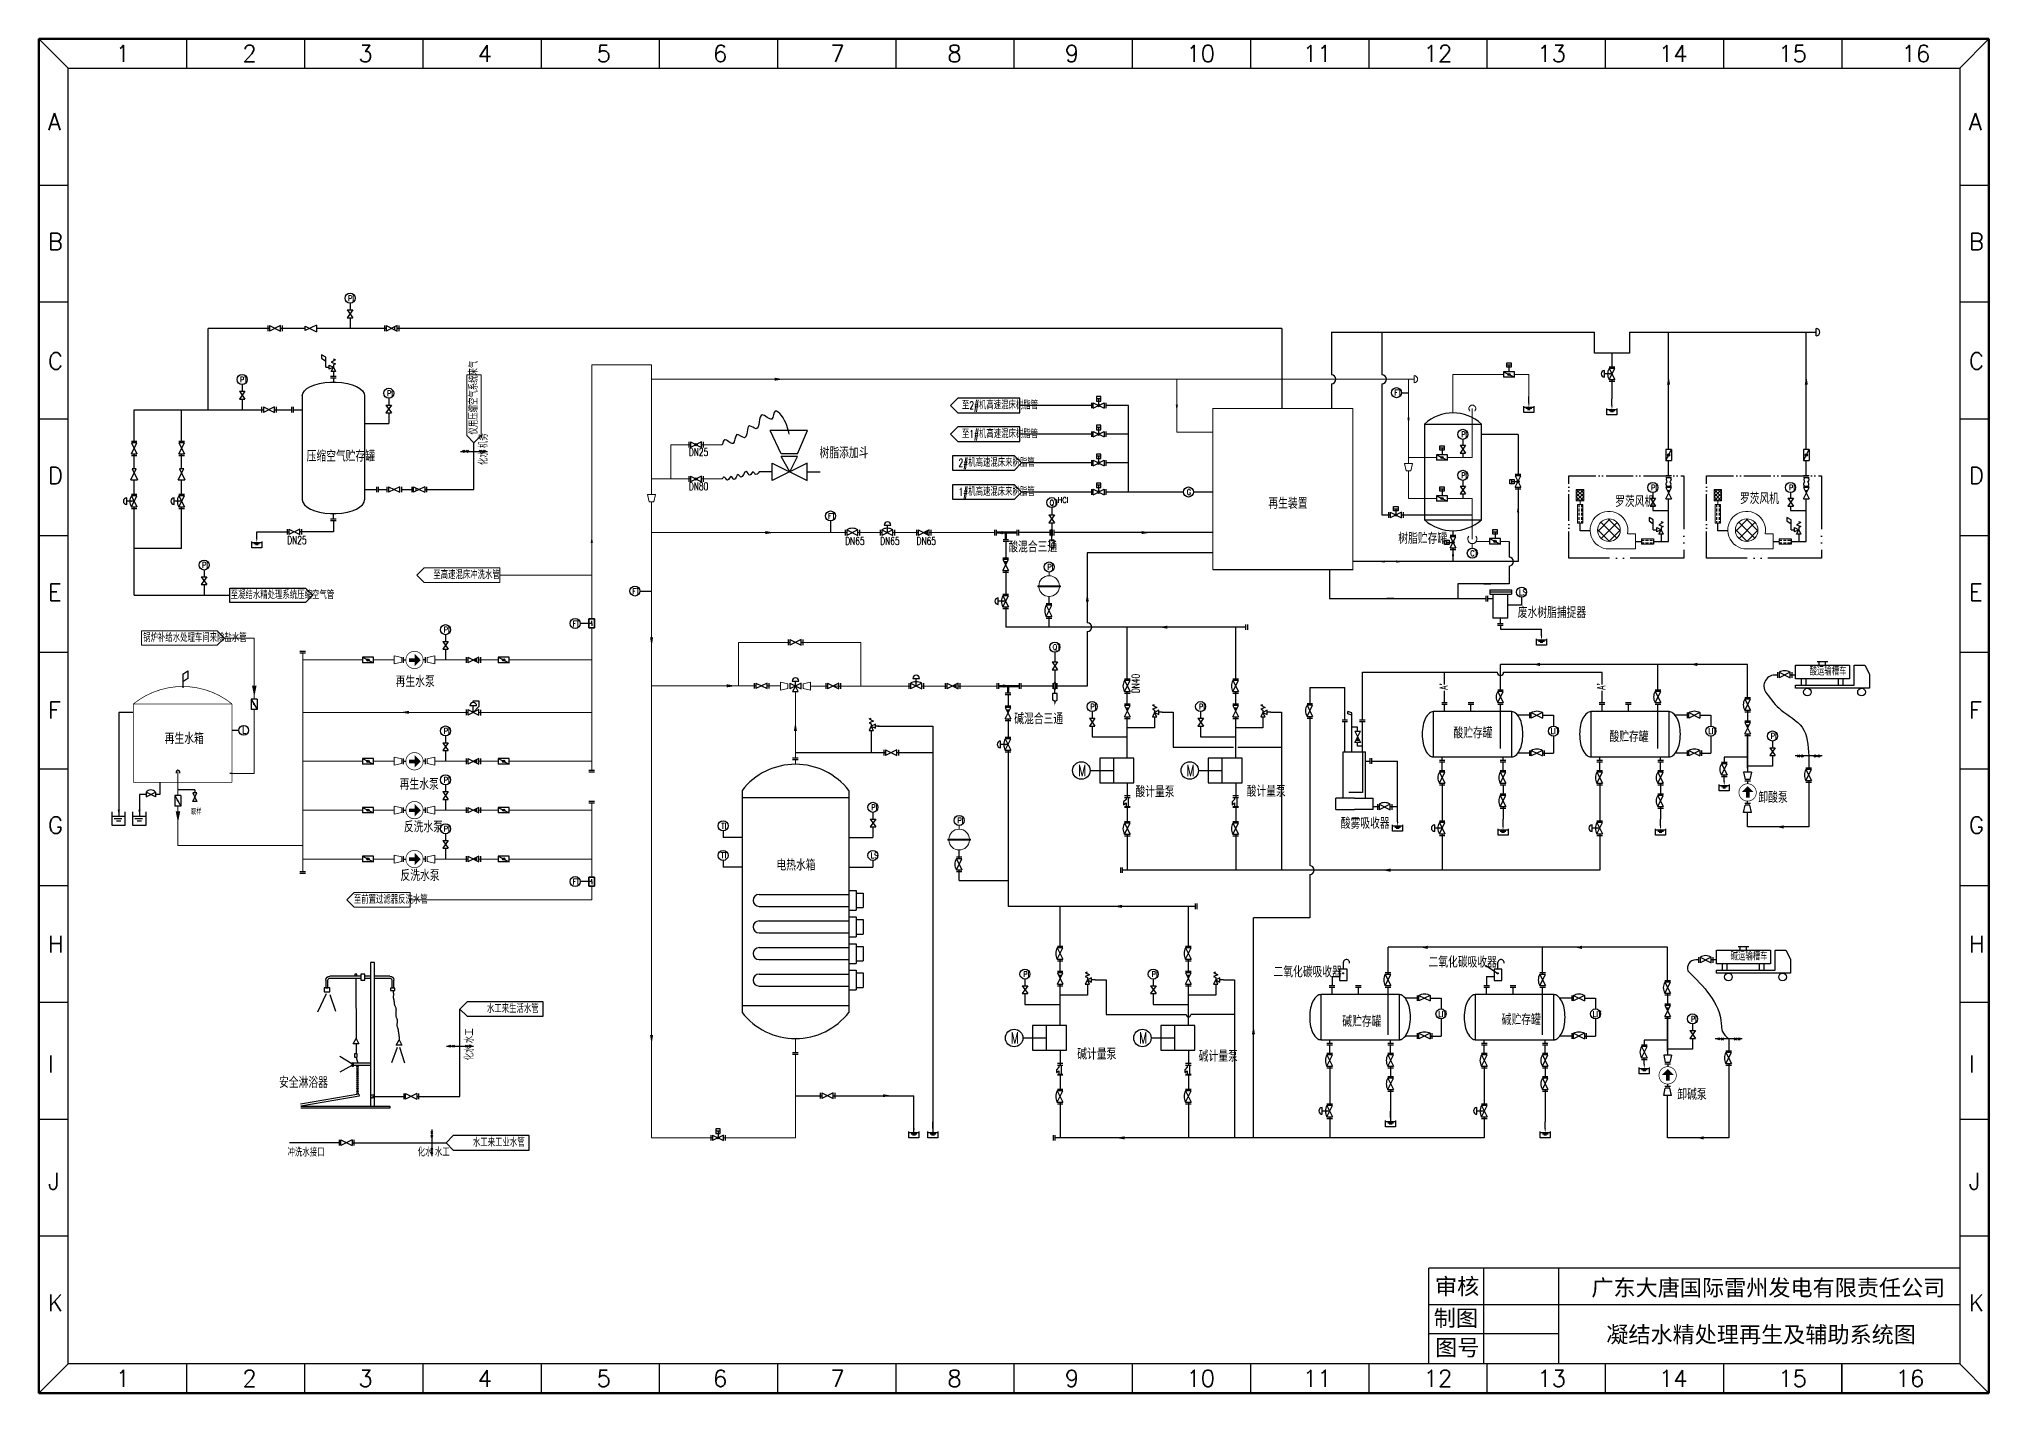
# Model space of a CAD drawing. Extents: x 3407 to 4279, y 408 to 1014.
import ezdxf

# ---------------------------------------------------------------- set-up
doc = ezdxf.new("R2010")
doc.units = 0
doc.header["$LTSCALE"] = 5
for name, pattern in [('ACAD_ISO05W100', [33, 24, -3, 0, -3, 0, -3]), ('DASHED', [19.05, 12.7, -6.35]), ('HIDDEN', [0.375, 0.25, -0.125])]:
    doc.linetypes.add(name, pattern=pattern)
doc.layers.get('0').update_dxf_attribs({"linetype": 'CONTINUOUS'})
for name, color, linetype in [('1', 1, 'CONTINUOUS'), ('3', 3, 'CONTINUOUS'), ('CONTROL', 3, 'CONTINUOUS'), ('TEXT', 7, 'CONTINUOUS'), ('修改', 5, 'CONTINUOUS'), ('树脂', 31, 'CONTINUOUS'), ('气动蝶阀', 1, 'CONTINUOUS'), ('气管', 4, 'CONTINUOUS'), ('水管', 3, 'CONTINUOUS'), ('碱管', 2, 'CONTINUOUS'), ('设备', 161, 'CONTINUOUS'), ('酸管', 1, 'CONTINUOUS')]:
    doc.layers.add(name, color=color, linetype=linetype)
doc.layers.add('仪表', color=7, linetype='CONTINUOUS', lineweight=9)
doc.layers.add('次管线', color=7, linetype='CONTINUOUS', lineweight=9)
doc.styles.add('HZ', font='geditxt.shx', dxfattribs={"width": 0.7, "bigfont": 'hztxt1.shx'})
doc.styles.add('样式 1', font='SIMFANG.TTF', dxfattribs={"height": 2})
doc.styles.add('样式 2', font='txt.shx', dxfattribs={"height": 2})

msp = doc.modelspace()

# ---------------------------------------------------------------- texts
at = {"color": 7, "linetype": 'ByBlock', "lineweight": -3, "style": '样式 2'}
for s, height, p in [('1', 7.5, (3441.12, 1003.88)), ('2', 7.5, (3497.8, 1003.88)), ('3', 7.5, (3549.74, 1003.88)), ('4', 7.5, (3603.11, 1003.88)), ('5', 7.5, (3656.29, 1003.88)), ('6', 7.5, (3708.42, 1003.88)), ('7', 7.5, (3760.98, 1003.88)), ('8', 7.5, (3813.32, 1003.88)), ('9', 7.5, (3865.87, 1003.88)), ('10', 7.497, (3920.29, 1003.88)), ('11', 7.497, (3972.42, 1003.88)), ('12', 7.497, (4026.42, 1003.88)), ('13', 7.497, (4077.32, 1003.88)), ('14', 7.497, (4131.73, 1003.88)), ('15', 7.497, (4185.11, 1003.88)), ('16', 7.497, (4240.35, 1003.88)), ('A', 7.5, (3410.84, 973.4)), ('A', 7.5, (4270.46, 973.4)), ('B', 7.5, (3410.84, 919.7)), ('B', 7.5, (4270.46, 919.7)), ('C', 7.5, (3410.84, 866.24)), ('C', 7.5, (4270.46, 866.24)), ('D', 7.5, (3410.84, 814.95)), ('D', 7.5, (4270.46, 814.95)), ('E', 7.5, (3410.84, 762.7)), ('E', 7.5, (4270.46, 762.7)), ('F', 7.5, (3410.84, 709.97)), ('F', 7.5, (4270.46, 709.97)), ('G', 7.5, (3410.84, 658.44)), ('G', 7.5, (4270.46, 658.44)), ('H', 7.5, (3410.84, 605.23)), ('H', 7.5, (4270.46, 605.23)), ('I', 7.5, (3410.84, 551.52)), ('I', 7.5, (4270.46, 551.52)), ('J', 7.5, (3410.84, 499.03)), ('J', 7.5, (4270.46, 499.03)), ('K', 7.5, (3410.84, 444.6)), ('K', 7.5, (4270.46, 444.6)), ('1', 7.5, (3441.12, 410.77)), ('2', 7.5, (3497.8, 410.77)), ('3', 7.5, (3549.74, 410.77)), ('4', 7.5, (3603.11, 410.77)), ('5', 7.5, (3656.29, 410.77)), ('6', 7.5, (3708.42, 410.77)), ('7', 7.5, (3760.98, 410.77)), ('8', 7.5, (3813.32, 410.77)), ('9', 7.5, (3865.87, 410.77)), ('10', 7.497, (3920.29, 410.77)), ('11', 7.497, (3972.42, 410.77)), ('12', 7.497, (4026.42, 410.77)), ('13', 7.497, (4077.32, 410.77)), ('14', 7.497, (4131.73, 410.77)), ('15', 7.497, (4185.11, 410.77)), ('16', 7.497, (4237.63, 410.77))]:
    msp.add_text(s, height=height, dxfattribs=at).set_placement(p)
at = {"color": 7, "style": 'HZ', "width": 0.7}
for s, height, p in [('压缩空气贮存罐', 5, (3526.56, 824.95)), ('树脂添加斗', 5, (3756.1, 826.41)), ('再生装置', 5, (3956.97, 803.79)), ('罗茨风机', 5, (4112.15, 804.63)), ('罗茨风机', 5, (4167.95, 805.92)), ('酸混合三通', 5, (3840.56, 784.29)), ('树脂贮存罐', 5, (4015.1, 788.13)), ('废水树脂捕捉器', 5, (4068.56, 754.93)), ('再生水泵', 5, (3566.39, 724.03)), ('碱混合三通', 5, (3843.23, 707.36)), ('再生水箱', 5, (3463.02, 698.48)), ('L', 3.06, (3497.82, 703.29)), ('酸贮存罐', 5, (4039.75, 701.04)), ('酸贮存罐', 5, (4109.6, 699.35)), ('再生水泵', 5, (3568.21, 678.05)), ('M', 5, (3871.84, 684.21)), ('M', 5, (3920.36, 684.21)), ('酸计量泵', 5, (3897.46, 674.7)), ('酸计量泵', 5, (3947.23, 674.92)), ('卸酸泵', 5, (4176.26, 672.17)), ('反洗水泵', 5, (3570.08, 658.96)), ('酸雾吸收器', 5, (3989.36, 660.57)), ('反洗水泵', 5, (3568.56, 637.21)), ('二氧化碳吸收器', 5, (4028.62, 598.42)), ('二氧化碳吸收器', 5, (3959.24, 594.04)), ('碱贮存罐', 5, (3990.05, 571.9)), ('碱贮存罐', 5, (4061.37, 572.68)), ('M', 5, (3841.76, 564.47)), ('M', 5, (3899.19, 564.47)), ('碱计量泵', 5, (3871.43, 557.27)), ('碱计量泵', 5, (3925.79, 556.3)), ('安全淋浴器', 5, (3514.2, 544.55)), ('卸碱泵', 5, (4139.97, 539.2))]:
    msp.add_text(s, height=height, dxfattribs=at).set_placement(p)
at = {"color": 0, "style": 'HZ', "width": 0.7}
msp.add_text('电热水箱', height=5, dxfattribs=at).set_placement((3736.8, 641.88))
at = {"color": 0, "char_height": 7.2576, "width": 238.8783, "attachment_point": 5, "style": '样式 1'}
for s, insert in [('{\\fFangSong_GB2312|b0|i0|c134|p49;审核}', (4041.4, 455.33)), ('广东大唐国际雷州发电有限责任公司', (4180.7, 454.7)), ('{\\fFangSong_GB2312|b0|i0|c134|p49;制图}', (4040.91, 441.17)), ('凝结水精处理再生及辅助系统图', (4177.46, 433.76)), ('{\\fFangSong_GB2312|b0|i0|c134|p49;图号}', (4041.52, 427.93))]:
    msp.add_mtext(s, dxfattribs=dict(at, insert=insert))
at = {"layer": '1', "color": 7, "style": 'HZ', "width": 0.7}
msp.add_text('取样', height=2.5, dxfattribs=at).set_placement((3474.78, 666.93))
at = {"layer": 'TEXT', "style": 'HZ', "width": 0.7}
for s, p in [('仪用压缩空气系统来气', (3603.12, 837.08)), ('水工', (3601.26, 564.6)), ('化水', (3601.26, 556.94))]:
    msp.add_text(s, height=3.5, rotation=90, dxfattribs=at).set_placement(p)
at = {"layer": 'TEXT', "color": 7, "style": 'HZ', "width": 0.7}
for s, p in [('至2#机高速混床树脂管', (3819.82, 848.43)), ('至1#机高速混床树脂管', (3819.82, 835.56)), ('2#机高速混床来树脂管', (3818.32, 822.69)), ('1#机高速混床来树脂管', (3818.32, 809.68))]:
    msp.add_text(s, height=3.5, dxfattribs=at).set_placement(p)
at = {"layer": 'TEXT', "color": 0, "style": 'HZ', "width": 0.7}
for s, p in [('机务', (3607.53, 831.02)), ('化水', (3607.53, 823.47))]:
    msp.add_text(s, height=3.5, rotation=90, dxfattribs=at).set_placement(p)
at = {"layer": 'TEXT', "color": 7, "lineweight": 0, "style": 'HZ', "width": 0.7}
for s, p in [('DN25', (3697.59, 827.47)), ('DN80', (3697.59, 812.15)), ('DN25', (3517.85, 788.05)), ('DN65', (3767.55, 787.7)), ('DN65', (3783.22, 787.7)), ('DN65', (3799.5, 787.7))]:
    msp.add_text(s, height=3.5, dxfattribs=at).set_placement(p)
at = {"layer": 'TEXT', "style": 'HZ', "width": 0.7}
for s, p in [('至高速混床冲洗水管', (3583.23, 772.43)), ('至凝结水精处理系统压缩空气管', (3492.57, 763.44)), ('锅炉补给水处理车间来除盐水管', (3453.41, 744.3)), ('酸运输槽车', (4199.16, 729.26)), ('至前置过滤器反洗水管', (3547.66, 627.08)), ('碱运输槽车', (4163.81, 601.71)), ('水工来生活水管', (3607.25, 578.21)), ('冲洗水接口', (3518, 513.89)), ('化水', (3576.27, 513.93)), ('水工', (3583.93, 513.93)), ('水工来工业水管', (3600.99, 518.34))]:
    msp.add_text(s, height=3.5, dxfattribs=at).set_placement(p)
at = {"layer": 'TEXT', "color": 7, "lineweight": 0, "style": 'HZ', "width": 0.7}
msp.add_text('DN40', height=3.5, rotation=90, dxfattribs=at).set_placement((3899.32, 721.27))
at = {"layer": '仪表', "color": 7, "style": 'HZ', "width": 0.7}
for s, p in [('PI', (3545.14, 896.85)), ('PT', (3496.71, 860.45)), ('FT', (4013.38, 854.54)), ('PI', (4043.26, 835.88)), ('G', (3920.44, 810.07)), ('PI', (4043.26, 817.54)), ('PI', (4128.27, 812.1)), ('PI', (4189.91, 812.1)), ('QT', (3859.05, 805.32)), ('FT', (3759.9, 799.3)), ('PI', (3479.8, 777.38)), ('PI', (3858.07, 776.5)), ('CT', (4047.29, 782.7)), ('FT', (3672.37, 765.7)), ('LS', (4069.18, 765.17)), ('PI', (3587.96, 748.44)), ('FT', (3645.6, 751.2)), ('QT', (3860.44, 740.63)), ('PI', (3877.35, 714)), ('PI', (3925.87, 714)), ('PI', (3587.96, 703.09)), ('LIT', (4083.31, 703.06)), ('LIT', (4153.79, 703.06)), ('PI', (4181.82, 700.83)), ('PI', (3587.96, 681.2)), ('PI', (3817.82, 663.04)), ('PI', (3587.96, 659.31)), ('FT', (3645.6, 635.62)), ('PI', (3847.28, 594.26)), ('PI', (3904.7, 594.26)), ('LIT', (4032.98, 576.41)), ('LIT', (4102.16, 576.41)), ('PI', (4146.04, 574.18))]:
    msp.add_text(s, height=2.5, dxfattribs=at).set_placement(p)
at = {"layer": '仪表', "color": 0, "style": 'HZ', "width": 0.7}
for s, p in [('PI', (3562.55, 854.27)), ('PI', (3779.25, 668.91)), ('TI', (3712.13, 660.6)), ('TT', (3711.87, 647.39)), ('LS', (3778.95, 647.39))]:
    msp.add_text(s, height=2.5, dxfattribs=at).set_placement(p)
at = {"layer": '仪表', "style": 'HZ', "width": 0.7}
msp.add_text('HCl', height=2.5, dxfattribs=at).set_placement((3862.74, 806.48))
at = {"layer": '气动蝶阀', "color": 7, "style": 'HZ', "width": 0.7}
for p in [(4037.16, 722.81), (4107.64, 722.81)]:
    msp.add_text("A'", height=3.5, rotation=90, dxfattribs=at).set_placement(p)

# ---------------------------------------------------------------- blocks, each defined once
blk = doc.blocks.new('A$C69AE17C6')
at = {"color": 7}
for p, q in [((0, 0.75), (2.5, 0.75)), ((0, 0), (2.5, 0))]:
    blk.add_line(p, q, dxfattribs=at)
blk = doc.blocks.new('A$C024D13A6')
at = {"layer": '修改'}
h = blk.add_hatch(color=0, dxfattribs=at)
edge = h.paths.add_edge_path()
edge.add_arc((3.22, 3.81), 0.5, 0, 360)
at = {"color": 7, "const_width": 1}
for points in [[(9.94, 3.84), (0.75, 3.84)], [(5.04, 3.84), (5.04, 0.75)]]:
    blk.add_lwpolyline(points, dxfattribs=at)
at = {"layer": '修改', "color": 0}
blk.add_circle((3.22, 3.81), 0.5, dxfattribs=at)
at = {"layer": '设备', "rotation": 270}
for p in [(0, 5.09), (9.94, 5.09)]:
    blk.add_blockref('A$C69AE17C6', p, dxfattribs=at)
at = {"layer": '设备'}
blk.add_blockref('A$C69AE17C6', (3.79, 0), dxfattribs=at)
blk = doc.blocks.new('A$C3E890E4A')
for p, q in [((2.5, 5), (0, 5)), ((0, 0), (2.5, 5)), ((0, 5), (2.5, 0)), ((0.51, 3.98), (1.99, 3.98)), ((0, 0), (2.5, 0))]:
    blk.add_line(p, q)
blk = doc.blocks.new('A$C5DD86D2B')
blk.add_hatch(color=7).paths.add_polyline_path([(2.5, 1.25), (3.98, 0.51), (3.98, 1.99)])
at = {"rotation": 270}
blk.add_blockref('A$C3E890E4A', (0, 2.5), dxfattribs=at)
blk = doc.blocks.new('A$C70C96166')
for p, q in [((0, 2.5), (0, 0)), ((0.75, 2.5), (0.75, 0)), ((0.75, 2.5), (5.75, 0)), ((5.75, 2.5), (0.75, 0)), ((5.75, 0), (5.75, 2.5)), ((6.5, 2.5), (6.5, 0))]:
    blk.add_line(p, q)
at = {"color": 7}
for p, q in [((1.83, 4.6), (4.81, 4.6)), ((3.25, 1.25), (3.25, 4.6))]:
    blk.add_line(p, q, dxfattribs=at)
for centre, radius, start, end in [((3.25, -1.67), 4.86, 59.02639, 120.97361), ((3.32, 4.59), 1.49, 0.246, 179.754)]:
    blk.add_arc(centre, radius, start, end, dxfattribs=at)
blk.add_solid([(3.59, 2.58), (2.91, 2.58), (3.25, 1.25)], dxfattribs=at)
blk = doc.blocks.new('A$C25B42320')
at = {"color": 0}
for p, q in [((1.5, 3.91), (0, 3.91)), ((0, 3.91), (0, 1.91)), ((0.75, 1.41), (0, 1.91)), ((0.75, 3.91), (0.75, 5.41)), ((0.75, 1.41), (1.5, 1.91)), ((0.75, 1.41), (0.75, 0.92)), ((1.5, 1.91), (1.5, 3.91))]:
    blk.add_line(p, q, dxfattribs=at)
blk.add_lwpolyline([(0.75, 0.92, 0.3, 0, 0), (0.75, 0, 0, 0, 0)], format="xyseb", dxfattribs=at)
blk = doc.blocks.new('A$C3FF66DDB')
at = {"layer": 'CONTROL', "color": 7}
for p, q in [((0, 3.5), (2.5, 3.5)), ((0, 3.5), (2.5, 0)), ((2.5, 3.5), (0, 0)), ((0, 0), (2.5, 0))]:
    blk.add_line(p, q, dxfattribs=at)
blk = doc.blocks.new('A$C19CD1FDE')
at = {"color": 7}
for p, q in [((0, 3.63), (1.55, 3.63)), ((1.55, 2.61), (1.55, 4.53)), ((1.55, 4.53), (3.47, 3.57)), ((3.47, 3.57), (1.55, 2.61)), ((4.37, 6.81), (2.49, 5.85)), ((2.49, 5.85), (4.41, 5.02)), ((2.51, 1.65), (3.47, 3.57)), ((4.43, 1.65), (2.51, 1.65)), ((4.41, 5.02), (3.47, 4.58)), ((3.47, 4.58), (3.47, 3.57)), ((3.47, 3.57), (4.43, 1.65))]:
    blk.add_line(p, q, dxfattribs=at)
at = {"color": 0}
blk.add_line((3.47, 1.65), (3.47, 0), dxfattribs=at)
at = {"layer": '3', "color": 7}
blk.add_line((4.37, 6.81), (3.47, 7.19), dxfattribs=at)
blk = doc.blocks.new('A$C44CE793F')
for p, q in [((0, 5.31), (2.5, 5.31)), ((0.67, 4.75), (0.67, 0.75)), ((1.83, 3.23), (1.83, 4.75)), ((2.89, 4.03), (1.83, 3.23)), ((1.83, 1.72), (2.89, 2.79)), ((1.83, 0.75), (1.83, 1.72)), ((2.89, 2.79), (2.89, 4.03)), ((0, 0), (2.5, 0))]:
    blk.add_line(p, q)
at = {"color": 0}
for p, q in [((2.5, 4.75), (0, 4.75)), ((2.5, 0.75), (0, 0.75))]:
    blk.add_line(p, q, dxfattribs=at)
blk = doc.blocks.new('A$C55CC7A33')
for p, q in [((0, 2.5), (0, 0)), ((1.75, 2.5), (1.75, 0))]:
    blk.add_line(p, q)
at = {"color": 7}
for p, q in [((1.25, 2.5), (0.5, 2.5)), ((0.5, 2.5), (0.5, 0)), ((0.5, 0), (1.25, 0)), ((1.25, 0), (1.25, 2.5))]:
    blk.add_line(p, q, dxfattribs=at)
blk = doc.blocks.new('A$C596436CA')
for p, q in [((0, 2.5), (0, 0)), ((0, 2.5), (5, 0)), ((5, 2.5), (0, 0)), ((5, 0), (5, 2.5))]:
    blk.add_line(p, q)
at = {"color": 7}
blk.add_arc((2.5, -1.67), 4.86, 59.02639, 120.97361, dxfattribs=at)
blk = doc.blocks.new('A$C0AFC705C')
for p, q in [((3.11, 5), (0.61, 5)), ((0.61, 0), (3.11, 5)), ((0.61, 5), (3.11, 0)), ((0.61, 0), (3.11, 0))]:
    blk.add_line(p, q)
at = {"color": 7}
blk.add_arc((4.78, 2.5), 4.86, 149.02639, 210.97361, dxfattribs=at)
blk = doc.blocks.new('A$C73FA0E18')
for p, q in [((0, 2.5), (0, 0)), ((0, 2.5), (5, 0)), ((5, 2.5), (0, 0)), ((5, 0), (5, 2.5))]:
    blk.add_line(p, q)
blk = doc.blocks.new('A$C5A8B3CE1')
at = {"layer": '次管线'}
for p, q in [((3.31, 3.55), (0, 2.82)), ((0, 0.73), (0, 2.82)), ((3.31, 0), (0, 0.73)), ((3.31, 0), (3.31, 3.55))]:
    blk.add_line(p, q, dxfattribs=at)
blk = doc.blocks.new('A$C4740752D')
h = blk.add_hatch(color=7)
edge = h.paths.add_edge_path()
edge.add_arc((2.5, 1.25), 0.5, 0, 360)
at = {"color": 7}
blk.add_circle((2.5, 1.25), 0.5, dxfattribs=at)
blk.add_blockref('A$C73FA0E18', (0, 0), dxfattribs=at)
blk = doc.blocks.new('A$C375864B0')
for p, q in [((2.5, 2.5), (1.25, 0)), ((1.25, 0), (3.75, 0)), ((3.75, 0), (2.5, 2.5))]:
    blk.add_line(p, q)
at = {"color": 7}
blk.add_blockref('A$C73FA0E18', (0, 1.25), dxfattribs=at)
blk = doc.blocks.new('A$C790E1C7A')
at = {"color": 7}
for p, q in [((0, 2.24), (2.97, 2.24)), ((1.49, 0), (1.49, 2.24))]:
    blk.add_line(p, q, dxfattribs=at)
blk.add_arc((1.49, 2.23), 1.49, 0.246, 179.754, dxfattribs=at)
blk = doc.blocks.new('A$C0770588C')
for p, q in [((0, 0), (0, 2.82)), ((4.5, 2.22), (0, 2.22)), ((4.5, 0), (0, 0)), ((3.53, 1.72), (0.97, 1.72)), ((2.89, 1.22), (1.61, 1.22)), ((2.25, 4.22), (2.25, 7.11)), ((4.5, 2.82), (4.5, 0))]:
    blk.add_line(p, q)
blk.add_solid([(1.92, 4.22), (2.25, 2.22), (2.58, 4.22)])
blk = doc.blocks.new('A$C319E4C60')
at = {"layer": '次管线', "color": 0}
for p, q in [((23.89, 129.85), (23.89, 131.96)), ((23.89, 7.02), (23.89, 0.75))]:
    blk.add_line(p, q, dxfattribs=at)
at = {"layer": '设备', "color": 0, "linetype": 'Continuous'}
for p, q in [((0, 118.11), (0, 18.76)), ((0, 114.95), (47.78, 114.95)), ((47.78, 118.11), (47.78, 18.76)), ((7.64, 71.58), (47.78, 71.58)), ((47.78, 73.33), (51.14, 73.33)), ((51.14, 73.33), (51.14, 64.48)), ((51.14, 72.14), (54.24, 72.14)), ((54.24, 72.14), (54.24, 65.68)), ((7.64, 66.24), (47.78, 66.24)), ((47.78, 64.48), (51.14, 64.48)), ((47.78, 61.47), (51.14, 61.47)), ((51.14, 65.68), (54.24, 65.68)), ((51.14, 61.47), (51.14, 52.63)), ((7.64, 59.72), (47.78, 59.72)), ((7.64, 54.38), (47.78, 54.38)), ((47.78, 52.63), (51.14, 52.63)), ((51.14, 60.28), (54.24, 60.28)), ((51.14, 53.82), (54.24, 53.82)), ((54.24, 60.28), (54.24, 53.82)), ((7.64, 47.74), (47.78, 47.74)), ((47.78, 49.5), (51.14, 49.5)), ((51.14, 49.5), (51.14, 40.65)), ((51.14, 48.3), (54.24, 48.3)), ((54.24, 48.3), (54.24, 41.84)), ((7.64, 42.4), (47.78, 42.4)), ((7.64, 35.88), (47.78, 35.88)), ((47.78, 40.65), (51.14, 40.65)), ((47.78, 37.64), (51.14, 37.64)), ((51.14, 41.84), (54.24, 41.84)), ((51.14, 37.64), (51.14, 28.79)), ((51.14, 36.45), (54.24, 36.45)), ((54.24, 36.45), (54.24, 29.98)), ((7.64, 30.54), (47.78, 30.54)), ((47.78, 28.79), (51.14, 28.79)), ((51.14, 29.98), (54.24, 29.98)), ((0, 21.91), (47.78, 21.91))]:
    blk.add_line(p, q, dxfattribs=at)
for centre, radius, start, end in [((23.89, 99.67), 30.18, 37.66378, 142.33622), ((7.64, 68.91), 2.67, 90, 270), ((7.64, 57.05), 2.67, 90, 270), ((7.64, 45.07), 2.67, 90, 270), ((7.64, 33.21), 2.67, 90, 270), ((23.89, 37.2), 30.18, 217.66378, 322.33622)]:
    blk.add_arc(centre, radius, start, end, dxfattribs=at)
at = {"layer": '设备', "color": 0}
for p in [(22.64, 131.96), (22.64, 0)]:
    blk.add_blockref('A$C69AE17C6', p, dxfattribs=at)
blk = doc.blocks.new('A$C17AB50B7')
at = {"layer": '设备'}
for p, q in [((5.28, 9.91), (2.78, 9.91)), ((4.03, 9.91), (4.03, 8.81)), ((4.03, 0), (4.03, 1.1)), ((5.28, 0), (2.78, 0))]:
    blk.add_line(p, q, dxfattribs=at)
at = {"layer": '设备', "const_width": 0.3, "elevation": 0}
blk.add_lwpolyline([(4.03, 8.81, 1), (4.03, 1.05, 1), (4.03, 8.81, -1)], format="xyb", dxfattribs=at)
at = {"layer": '设备'}
for points in [[(4.1, 7.71), (1.32, 5.06), (6.74, 5.06)], [(3.3, 5.06), (3.3, 2.54), (4.89, 5.06), (4.89, 2.54)]]:
    blk.add_solid(points, dxfattribs=at)
blk = doc.blocks.new('A$C1BA44B38')
at = {"layer": '酸管', "color": 1}
for p, q in [((0, 0), (0.73, 3.31)), ((2.82, 3.31), (0.73, 3.31)), ((3.55, 0), (2.82, 3.31)), ((3.55, 0), (0, 0))]:
    blk.add_line(p, q, dxfattribs=at)
blk = doc.blocks.new('A$C07443BE8')
at = {"layer": '碱管', "color": 2}
for p, q in [((0, 3.31), (0.73, 0)), ((3.55, 3.31), (0, 3.31)), ((2.82, 0), (0.73, 0)), ((3.55, 3.31), (2.82, 0))]:
    blk.add_line(p, q, dxfattribs=at)
blk = doc.blocks.new('A$C59860F21')
for p, q in [((0, 0), (2.46, 5)), ((0, 0), (3, 0)), ((2.46, 5), (0.54, 5)), ((0.54, 5), (3, 0))]:
    blk.add_line(p, q)
blk = doc.blocks.new('A$C0D650678')
for p, q in [((0, 2.5), (0, 0)), ((0, 2.5), (5, 0)), ((5, 2.5), (0, 0)), ((5, 0), (5, 2.5))]:
    blk.add_line(p, q)
at = {"color": 7}
blk.add_line((3.74, 1.87), (3.74, 0.63), dxfattribs=at)
blk = doc.blocks.new('A$C447944C4')
h = blk.add_hatch(color=256)
edge = h.paths.add_edge_path()
edge.add_arc((1.25, 2.5), 0.5, 0, 360)
for p, q in [((2.5, 5), (0, 5)), ((0, 5), (0, 0)), ((0, 0), (2.5, 5)), ((2.5, 5), (2.5, 0)), ((0, 0), (2.5, 0))]:
    blk.add_line(p, q)
blk.add_circle((1.25, 2.5), 0.5)
blk = doc.blocks.new('A$C3BFF11E8')
for p, q in [((0, 2.5), (0, 0)), ((0, 2.5), (5, 0)), ((5, 2.5), (0, 0)), ((5, 0), (5, 2.5))]:
    blk.add_line(p, q)
at = {"color": 7}
for p, q in [((3.99, 4.18), (1.01, 4.18)), ((2.5, 5.66), (2.5, 6.43)), ((2.5, 6.43), (4.97, 6.43)), ((2.5, 1.25), (2.5, 4.18)), ((4.97, 3.9), (2.5, 1.25)), ((4.97, 6.43), (4.97, 3.9))]:
    blk.add_line(p, q, dxfattribs=at)
blk.add_arc((2.5, 4.17), 1.49, 0.246, 179.754, dxfattribs=at)
blk = doc.blocks.new('A$C5B2E57EF')
at = {"layer": '气管', "color": 0, "linetype": 'Continuous'}
for p, q in [((18.83, 65.13), (18.83, 64.66)), ((18.83, 63.91), (18.83, 62.03)), ((4.89, 55.83), (4.89, 9.37)), ((32.77, 55.83), (32.77, 9.37)), ((0.75, 49.64), (4.89, 49.64)), ((32.77, 13.96), (38.14, 13.96)), ((18.83, 0.75), (18.83, 3.17))]:
    blk.add_line(p, q, dxfattribs=at)
at = {"layer": '气管', "color": 0, "linetype": 'Continuous', "flags": 128}
blk.add_lwpolyline([(4.89, 55.83), (5.13, 56.97), (5.83, 58.07), (6.98, 59.1), (8.53, 60.01), (10.43, 60.78), (12.61, 61.38), (15.01, 61.79), (17.54, 62), (20.11, 62), (22.64, 61.79), (25.04, 61.38), (27.23, 60.78), (29.13, 60.01), (30.68, 59.1), (31.83, 58.07), (32.53, 56.97), (32.77, 55.83)], dxfattribs=at)
at = {"layer": '气管', "color": 0, "linetype": 'Continuous', "extrusion": (0, 0, -1), "flags": 128}
blk.add_lwpolyline([(-4.89, 9.37), (-5.13, 8.23), (-5.83, 7.13), (-6.98, 6.11), (-8.53, 5.2), (-10.43, 4.43), (-12.61, 3.82), (-15.01, 3.41), (-17.54, 3.2), (-20.11, 3.2), (-22.64, 3.41), (-25.04, 3.82), (-27.23, 4.43), (-29.13, 5.2), (-30.68, 6.11), (-31.83, 7.13), (-32.53, 8.23), (-32.77, 9.37)], dxfattribs=at)
at = {"layer": '设备'}
for p in [(17.58, 63.91), (17.58, 0)]:
    blk.add_blockref('A$C69AE17C6', p, dxfattribs=at)
at = {"layer": '设备', "rotation": 270}
for p in [(0, 50.89), (38.14, 15.21)]:
    blk.add_blockref('A$C69AE17C6', p, dxfattribs=at)
blk = doc.blocks.new('A$C26754C66')
for p, q in [((0, 0), (0, 2)), ((0, 2), (2, 2)), ((1, 0), (1, 2)), ((1, 1), (4, 1)), ((2, 2), (2, 0)), ((2, 0), (0, 0))]:
    blk.add_line(p, q)
blk = doc.blocks.new('A$C1C764066')
for p, q in [((0, 3.75), (2, 3.75)), ((0, 1.75), (0, 3.75)), ((0, 2.75), (2, 2.75)), ((2, 1.75), (0, 1.75)), ((1, 2.75), (1, 0)), ((2, 3.75), (2, 1.75))]:
    blk.add_line(p, q)
blk = doc.blocks.new('A$C7B0A71FC')
for p, q in [((5.19, 2), (0, 2)), ((3.94, 4), (6.44, 4)), ((3.94, 0), (3.94, 4)), ((5.19, 2), (5.19, 3.09)), ((6.44, 4), (6.44, 0)), ((6.44, 0), (3.94, 0))]:
    blk.add_line(p, q)
blk = doc.blocks.new('A$C4607793D')
at = {"layer": '1', "color": 4}
blk.add_lwpolyline([(1, 5, 0, 2, 0), (1, 0, 2, 2, 0)], format="xyseb", dxfattribs=at)
blk = doc.blocks.new('1')
at = {"color": 7}
for p, q in [((0, 9.78), (0, 0)), ((-3.1, 2), (-3.1, -4)), ((-3.1, 0), (2.9, 0)), ((2.9, -4), (2.9, 2)), ((-3.1, -4), (2.9, -4)), ((-2.1, -1), (1.4, -1)), ((-1.1, -2), (0.9, -2))]:
    blk.add_line(p, q, dxfattribs=at)
at = {"layer": '3', "color": 7}
blk.add_lwpolyline([(-0.01, 0.09, 0, 1, 0), (-0.01, 2.97, 1, 1, 0)], format="xyseb", dxfattribs=at)
blk = doc.blocks.new('A$C4A5D6FCC')
h = blk.add_hatch(color=256)
edge = h.paths.add_edge_path()
edge.add_arc((1.25, 2.5), 0.5, 0, 360)
for p, q in [((2.5, 5), (0, 5)), ((0, 5), (2.5, 0)), ((2.5, 5), (0, 0)), ((0, 0), (2.5, 0))]:
    blk.add_line(p, q)
blk.add_circle((1.25, 2.5), 0.5)
blk = doc.blocks.new('A$C3742584F')
at = {"layer": '设备', "color": 161, "linetype": 'Continuous'}
for p, q in [((13.95, 0.87), (13.95, 65.07)), ((13.95, 65.07), (15.68, 65.07)), ((15.68, 65.07), (15.68, 0.87)), ((4.81, 53.63), (6.7, 53.63)), ((4.81, 52.63), (4.81, 53.63)), ((6.7, 52.63), (4.81, 52.63)), ((5.28, 53.63), (5.28, 57.28)), ((6.15, 57.28), (6.15, 53.63)), ((6.7, 53.63), (6.7, 52.63)), ((7.01, 59.01), (13.95, 59.01)), ((13.95, 58.14), (7.01, 58.14)), ((15.68, 59.01), (18.28, 59.01)), ((18.28, 58.14), (15.68, 58.14)), ((18.28, 57.28), (18.28, 59.88)), ((18.28, 59.88), (20.01, 59.88)), ((20.01, 57.28), (18.28, 57.28)), ((20.01, 59.88), (20.01, 57.28)), ((20.01, 59.01), (33.87, 59.01)), ((33.87, 58.14), (20.01, 58.14)), ((21.74, 59.01), (21.74, 59.88)), ((21.74, 59.88), (22.61, 59.88)), ((22.18, 58.09), (22.14, 31.15)), ((22.61, 59.88), (22.61, 59.01)), ((33.87, 53.81), (36.47, 53.81)), ((33.87, 52.08), (33.87, 53.81)), ((34.74, 53.81), (34.74, 57.28)), ((35.61, 53.81), (34.74, 53.81)), ((35.61, 57.28), (35.61, 53.81)), ((36.47, 53.81), (36.47, 52.08)), ((33.88, 50.82), (31.27, 43.4)), ((36.47, 52.08), (33.87, 52.08)), ((35.55, 51.1), (39.35, 42.83)), ((0.36, 20), (2.5, 27.13)), ((2.88, 30.58), (1.62, 28.12)), ((1.62, 28.12), (4.21, 28.12)), ((4.21, 28.12), (2.88, 30.58)), ((3.69, 27.13), (6.3, 20.28)), ((22.14, 31.15), (20.88, 28.69)), ((20.88, 28.69), (23.48, 28.69)), ((22.11, 28.65), (22.11, 24.33)), ((23.48, 28.69), (22.14, 31.15)), ((15.68, 20.02), (23.48, 20.02)), ((23.48, 19.16), (15.68, 19.16)), ((22.11, 22.6), (21.32, 20.01)), ((21.74, 24.35), (21.74, 22.62)), ((22.61, 24.35), (21.74, 24.35)), ((21.74, 22.62), (22.61, 22.62)), ((22.61, 22.62), (22.61, 24.35)), ((23.45, 20.33), (23.45, 18.65)), ((23.91, 20.29), (23.45, 20.33)), ((23.45, 18.65), (23.91, 18.65)), ((23.48, 20.02), (23.48, 19.16)), ((23.91, 18.65), (23.91, 20.29)), ((24.1, 19.77), (29.4, 23.02)), ((24.1, 19.02), (29.4, 16.05)), ((14.81, 5.2), (0, 5.2)), ((46.87, 0.87), (7.01, 0.87)), ((7.01, 0.87), (7.01, 0)), ((20.95, 6.2), (20.81, 5.35)), ((20.81, 5.35), (46.87, 0.87)), ((20.95, 6.2), (47.01, 1.72)), ((7.01, 0), (46.87, 0))]:
    blk.add_line(p, q, dxfattribs=at)
blk.add_lwpolyline([(5.75, 52.63), (5.58, 52.1), (5.48, 51.64), (5.42, 51.24), (5.41, 50.9), (5.42, 50.6), (5.45, 50.33), (5.49, 50.08), (5.51, 49.84), (5.5, 49.61), (5.48, 49.39), (5.45, 49.16), (5.4, 48.94), (5.35, 48.72), (5.29, 48.5), (5.25, 48.28), (5.2, 48.07), (5.17, 47.85), (5.15, 47.64), (5.13, 47.43), (5.12, 47.21), (5.1, 46.99), (5.06, 46.77), (5.02, 46.55), (4.96, 46.32), (4.88, 46.09), (4.78, 45.85), (4.68, 45.61), (4.57, 45.35), (4.47, 45.09), (4.38, 44.81), (4.31, 44.51), (4.27, 44.2), (4.26, 43.87), (4.27, 43.53), (4.3, 43.18), (4.33, 42.83), (4.36, 42.47), (4.39, 42.12), (4.4, 41.79), (4.38, 41.46), (4.32, 41.16), (4.25, 40.87), (4.15, 40.59), (4.05, 40.32), (3.94, 40.06), (3.85, 39.81), (3.77, 39.56), (3.72, 39.3), (3.7, 39.04), (3.71, 38.78), (3.73, 38.51), (3.77, 38.25), (3.81, 37.99), (3.85, 37.73), (3.88, 37.47), (3.89, 37.22), (3.87, 36.99), (3.83, 36.75), (3.78, 36.53), (3.71, 36.31), (3.64, 36.1), (3.56, 35.89), (3.49, 35.68), (3.43, 35.48), (3.38, 35.28), (3.34, 35.08), (3.31, 34.89), (3.29, 34.69), (3.26, 34.49), (3.24, 34.28), (3.21, 34.07), (3.17, 33.86), (3.13, 33.64), (3.07, 33.39), (3.02, 33.11), (2.97, 32.77), (2.92, 32.36), (2.89, 31.87), (2.88, 31.28), (2.88, 30.58)], dxfattribs=at)
for centre in [(21.47, 18.12), (21.47, 17.26), (21.47, 16.39), (21.47, 15.52), (21.47, 14.66), (21.47, 13.79), (21.47, 12.92), (21.47, 12.06), (21.47, 11.09), (21.47, 10.23), (21.47, 9.36), (21.47, 8.5), (21.47, 7.63), (21.47, 6.76)]:
    blk.add_circle(centre, 0.451, dxfattribs=at)
for centre, radius, start, end in [((7.01, 57.28), 1.73, 90, 180), ((7.01, 57.28), 0.866, 90, 180), ((33.87, 57.28), 1.73, 0, 90), ((33.87, 57.28), 0.866, 0, 90), ((21.47, 18.99), 0.433, 157.12902, 22.87098), ((14.81, 5.2), 0.78, 206.833, 154.33748), ((21.47, 5.9), 0.433, 19.85601, 140.62692)]:
    blk.add_arc(centre, radius, start, end, dxfattribs=at)

# ---------------------------------------------------------------- hatches: boundary and pattern name
h = msp.add_hatch(color=256)
edge = h.paths.add_edge_path()
edge.add_arc((3990.39, 595.88), 0.25, 0, 360)
h = msp.add_hatch(color=256)
edge = h.paths.add_edge_path()
edge.add_arc((4059.57, 595.88), 0.25, 0, 360)

# ---------------------------------------------------------------- linework, layer by layer
at = {"color": 7, "linetype": 'ByBlock', "lineweight": 50}
for p, q in [((3406.78, 1014.16), (4279.46, 1014.16)), ((3406.78, 407.98), (3406.78, 1014.16)), ((4279.46, 1014.16), (4279.46, 407.98)), ((4279.46, 407.98), (3406.78, 407.98))]:
    msp.add_line(p, q, dxfattribs=at)
at = {"color": 7, "linetype": 'ByBlock', "lineweight": -3}
for p, q in [((3419.85, 1001.09), (3406.78, 1014.16)), ((3472.76, 1014.16), (3472.76, 1001.09)), ((3525.66, 1014.16), (3525.66, 1001.09)), ((3578.57, 1014.16), (3578.57, 1001.09)), ((3631.48, 1014.16), (3631.48, 1001.09)), ((3684.39, 1014.16), (3684.39, 1001.09)), ((3737.3, 1014.16), (3737.3, 1001.09)), ((3790.21, 1014.16), (3790.21, 1001.09)), ((3843.12, 1014.16), (3843.12, 1001.09)), ((3896.03, 1014.16), (3896.03, 1001.09)), ((3948.94, 1014.16), (3948.94, 1001.09)), ((4001.85, 1014.16), (4001.85, 1001.09)), ((4054.76, 1014.16), (4054.76, 1001.09)), ((4107.76, 1014.16), (4107.76, 1001.09)), ((4160.67, 1014.16), (4160.67, 1001.09)), ((4213.58, 1014.16), (4213.58, 1001.09)), ((4266.4, 1001.09), (4279.46, 1014.16)), ((3419.85, 948.55), (3406.78, 948.55)), ((4279.46, 948.55), (4266.4, 948.55)), ((4279.46, 948.55), (4266.4, 948.55)), ((3419.85, 896.29), (3406.78, 896.29)), ((4279.46, 896.29), (4266.4, 896.29)), ((3419.85, 844.03), (3406.78, 844.03)), ((4279.46, 844.03), (4266.4, 844.03)), ((3419.85, 791.78), (3406.78, 791.78)), ((4279.46, 791.78), (4266.4, 791.78)), ((3419.85, 739.52), (3406.78, 739.52)), ((4279.46, 739.52), (4266.4, 739.52)), ((3419.85, 687.26), (3406.78, 687.26)), ((4279.46, 687.26), (4266.4, 687.26)), ((3419.85, 635.01), (3406.78, 635.01)), ((4279.46, 635.01), (4266.4, 635.01)), ((3419.85, 582.75), (3406.78, 582.75)), ((4279.46, 582.75), (4266.4, 582.75)), ((3419.85, 530.49), (3406.78, 530.49)), ((4279.46, 530.49), (4266.4, 530.49)), ((3419.85, 478.24), (3406.78, 478.24)), ((4279.46, 478.24), (4266.4, 478.24)), ((3419.85, 421.05), (3406.78, 407.98)), ((3472.76, 421.05), (3472.76, 407.98)), ((3472.76, 421.05), (3472.76, 407.98)), ((3525.66, 421.05), (3525.66, 407.98)), ((3578.57, 421.05), (3578.57, 407.98)), ((3631.48, 421.05), (3631.48, 407.98)), ((3684.39, 421.05), (3684.39, 407.98)), ((3737.3, 421.05), (3737.3, 407.98)), ((3790.21, 421.05), (3790.21, 407.98)), ((3843.12, 421.05), (3843.12, 407.98)), ((3896.03, 421.05), (3896.03, 407.98)), ((3948.94, 421.05), (3948.94, 407.98)), ((4001.85, 421.05), (4001.85, 407.98)), ((4054.76, 421.05), (4054.76, 407.98)), ((4054.76, 421.05), (4054.76, 407.98)), ((4107.67, 421.05), (4107.67, 407.98)), ((4107.76, 421.05), (4107.76, 407.98)), ((4160.58, 421.05), (4160.58, 407.98)), ((4160.67, 421.05), (4160.67, 407.98)), ((4213.49, 421.05), (4213.49, 407.98)), ((4213.58, 421.05), (4213.58, 407.98)), ((4266.4, 421.05), (4279.46, 407.98))]:
    msp.add_line(p, q, dxfattribs=at)
at = {"color": 7, "linetype": 'ByBlock', "lineweight": 30}
for p, q in [((3419.85, 1001.09), (4266.4, 1001.09)), ((3419.85, 421.05), (3419.85, 1001.09)), ((4266.4, 1001.09), (4266.4, 421.05)), ((4266.4, 463.83), (4028.83, 463.83)), ((4266.4, 421.05), (3419.85, 421.05))]:
    msp.add_line(p, q, dxfattribs=at)
for p, q in [((3546.01, 895.88), (3546.01, 892.88)), ((3509.17, 885.83), (3509.17, 883.33)), ((3515.67, 885.83), (3515.67, 883.33)), ((3561.33, 885.83), (3561.33, 883.33)), ((3567.83, 885.83), (3567.83, 883.33)), ((3497.72, 859.48), (3497.72, 856.48)), ((4016.7, 855.82), (4019.68, 855.82)), ((3506.43, 849.42), (3506.43, 846.92)), ((3512.93, 849.42), (3512.93, 846.92)), ((3448.12, 834.15), (3450.62, 834.15)), ((3469.35, 834.15), (3471.85, 834.15)), ((3697.56, 833.78), (3697.56, 831.28)), ((3704.07, 833.78), (3704.07, 831.28)), ((4044, 834.91), (4044, 832.31)), ((3448.12, 827.65), (3450.62, 827.65)), ((3469.35, 827.65), (3471.85, 827.65)), ((3562.48, 813.74), (3562.48, 811.24)), ((3568.98, 813.74), (3568.98, 811.24)), ((3573.67, 813.74), (3573.67, 811.24)), ((3580.17, 813.74), (3580.17, 811.24)), ((3697.57, 818.45), (3697.57, 815.95)), ((3704.07, 818.45), (3704.07, 815.95)), ((4044, 816.57), (4044, 813.97)), ((4067.46, 819.27), (4069.96, 819.27)), ((4067.46, 812.77), (4069.96, 812.77)), ((4137.3, 818.64), (4134.8, 818.64)), ((4137.3, 813.33), (4134.8, 813.33)), ((4198.94, 818.64), (4196.44, 818.64)), ((4198.94, 813.33), (4196.44, 813.33)), ((3860, 804.35), (3860, 801.1)), ((4129.02, 811.13), (4129.02, 808.53)), ((4190.65, 811.13), (4190.65, 808.53)), ((3517.83, 794.77), (3517.83, 792.27)), ((3524.33, 794.77), (3524.33, 792.27)), ((3767.53, 794.43), (3767.53, 791.93)), ((3774.03, 794.43), (3774.03, 791.93)), ((3799.47, 794.43), (3799.47, 791.93)), ((3805.97, 794.43), (3805.97, 791.93)), ((3860, 797.6), (3860, 794.43)), ((4010.74, 802.35), (4010.74, 799.85)), ((4017.24, 802.35), (4017.24, 799.85)), ((4038.33, 792.06), (4040.83, 792.06)), ((4038.33, 785.56), (4040.83, 785.56)), ((3838.19, 781.94), (3840.69, 781.94)), ((3480.66, 776.41), (3480.66, 773.41)), ((3838.19, 775.44), (3840.69, 775.44)), ((3857.57, 761.4), (3860.07, 761.4)), ((3860.07, 760.65), (3857.57, 760.65)), ((3857.57, 755.65), (3860.07, 760.65)), ((3857.57, 760.65), (3860.07, 755.65)), ((3857.57, 755.65), (3860.07, 755.65)), ((3857.57, 754.9), (3860.07, 754.9)), ((3588.71, 747.47), (3588.71, 744.47)), ((3742.06, 745.28), (3742.06, 742.78)), ((3748.56, 745.28), (3748.56, 742.78)), ((3588.71, 740.97), (3588.71, 736.17)), ((3597.89, 737.42), (3597.89, 734.92)), ((3604.39, 737.42), (3604.39, 734.92)), ((3861.39, 739.66), (3861.39, 735.26)), ((3726.9, 725.83), (3726.9, 723.33)), ((3733.4, 725.83), (3733.4, 723.33)), ((3758.97, 725.73), (3758.97, 723.23)), ((3765.47, 725.73), (3765.47, 723.23)), ((3812.33, 725.73), (3812.33, 723.23)), ((3818.83, 725.73), (3818.83, 723.23)), ((3861.39, 731.76), (3861.39, 725.73)), ((3892.59, 727.75), (3895.09, 727.75)), ((3941.11, 727.75), (3943.61, 727.75)), ((4184.77, 730.66), (4184.77, 728.16)), ((4191.27, 730.66), (4191.27, 728.16)), ((3892.59, 721.25), (3895.09, 721.25)), ((3892.59, 716.52), (3895.09, 716.52)), ((3941.11, 721.25), (3943.61, 721.25)), ((3941.11, 716.52), (3943.61, 716.52)), ((3974.26, 716.67), (3976.76, 716.67)), ((4059.58, 722.82), (4062.08, 722.82)), ((4130.06, 722.82), (4132.56, 722.82)), ((4170.18, 719.37), (4172.68, 719.37)), ((3597.89, 713.95), (3597.89, 711.45)), ((3604.39, 713.85), (3604.39, 711.35)), ((3839.23, 715.56), (3841.73, 715.56)), ((3839.23, 709.06), (3841.73, 709.06)), ((3878.1, 713.03), (3878.1, 710.03)), ((3892.59, 710.02), (3895.09, 710.02)), ((3926.62, 713.03), (3926.62, 710.03)), ((3941.11, 710.02), (3943.61, 710.02)), ((3974.26, 710.17), (3976.76, 710.17)), ((3994.28, 712.51), (3992.45, 713.06)), ((3992.45, 711.99), (3992.45, 713.06)), ((3994.28, 711.44), (3992.45, 711.99)), ((4073.89, 712.64), (4073.89, 710.14)), ((4144.37, 712.64), (4144.37, 710.14)), ((4170.18, 712.87), (4172.68, 712.87)), ((4170.18, 708.88), (4172.68, 708.88)), ((3588.71, 702.12), (3588.71, 699.12)), ((4170.18, 702.38), (4172.68, 702.38)), ((4182.56, 699.86), (4182.56, 696.86)), ((3588.71, 695.62), (3588.71, 690.82)), ((3597.89, 692.07), (3597.89, 689.57)), ((3604.39, 692.07), (3604.39, 689.57)), ((3784.88, 695.93), (3784.88, 693.43)), ((3791.38, 695.93), (3791.38, 693.43)), ((4073.89, 695.7), (4073.89, 693.2)), ((4080.39, 695.7), (4080.39, 693.2)), ((4144.37, 695.7), (4144.37, 693.2)), ((4150.87, 695.7), (4150.87, 693.2)), ((4159.72, 690.46), (4162.22, 690.46)), ((4033.5, 686.74), (4036, 686.74)), ((4060.74, 686.74), (4063.24, 686.74)), ((4103.98, 686.74), (4106.48, 686.74)), ((4131.22, 686.74), (4133.72, 686.74)), ((4159.72, 683.96), (4162.22, 683.96)), ((4197.52, 687.88), (4200.02, 687.88)), ((4197.52, 681.38), (4200.02, 681.38)), ((3588.71, 680.23), (3588.71, 677.23)), ((3588.71, 673.73), (3588.71, 668.93)), ((4033.5, 680.24), (4036, 680.24)), ((4060.74, 680.24), (4063.24, 680.24)), ((4060.74, 676.29), (4063.24, 676.29)), ((4103.98, 680.24), (4106.48, 680.24)), ((4131.22, 680.24), (4133.72, 680.24)), ((4131.22, 676.29), (4133.72, 676.29)), ((3597.89, 670.18), (3597.89, 667.68)), ((3604.39, 670.18), (3604.39, 667.68)), ((3892.59, 663.86), (3895.09, 663.86)), ((3941.11, 663.86), (3943.61, 663.86)), ((4005.77, 671.62), (4005.77, 669.12)), ((4012.27, 671.62), (4012.27, 669.12)), ((4060.74, 669.79), (4063.24, 669.79)), ((4131.22, 669.79), (4133.72, 669.79)), ((3588.71, 658.34), (3588.71, 655.34)), ((3892.59, 657.36), (3895.09, 657.36)), ((3941.11, 657.36), (3943.61, 657.36)), ((3588.71, 651.84), (3588.71, 647.04)), ((3597.89, 648.29), (3597.89, 645.79)), ((3604.39, 648.29), (3604.39, 645.79)), ((3817.32, 647.95), (3819.82, 647.95)), ((3819.82, 647.2), (3817.32, 647.2)), ((3817.32, 642.2), (3819.82, 647.2)), ((3817.32, 647.2), (3819.82, 642.2)), ((3817.32, 642.2), (3819.82, 642.2)), ((3817.32, 641.45), (3819.82, 641.45)), ((3862.52, 608.01), (3865.02, 608.01)), ((3919.94, 608.01), (3922.44, 608.01)), ((4149.42, 603.11), (4149.42, 600.61)), ((4155.92, 603.11), (4155.92, 600.61)), ((3862.52, 601.51), (3865.02, 601.51)), ((3862.52, 596.79), (3865.02, 596.79)), ((3919.94, 601.51), (3922.44, 601.51)), ((3919.94, 596.79), (3922.44, 596.79)), ((4009.25, 596.17), (4011.75, 596.17)), ((4054.25, 599.38), (4059.57, 595.88)), ((4078.44, 596.17), (4080.94, 596.17)), ((3848.03, 593.29), (3848.03, 590.29)), ((3862.52, 590.29), (3865.02, 590.29)), ((3905.45, 593.29), (3905.45, 590.29)), ((3919.94, 590.29), (3922.44, 590.29)), ((4023.57, 585.99), (4023.57, 583.49)), ((4092.75, 585.99), (4092.75, 583.49)), ((4134.4, 592.72), (4136.9, 592.72)), ((4134.4, 586.22), (4136.9, 586.22)), ((4134.4, 582.23), (4136.9, 582.23)), ((4023.57, 569.05), (4023.57, 566.55)), ((4030.07, 569.05), (4030.07, 566.55)), ((4092.75, 569.05), (4092.75, 566.55)), ((4099.25, 569.05), (4099.25, 566.55)), ((4134.4, 575.73), (4136.9, 575.73)), ((4146.79, 573.21), (4146.79, 570.21)), ((3983.18, 560.09), (3985.68, 560.09)), ((4010.41, 560.09), (4012.91, 560.09)), ((4052.36, 560.09), (4054.86, 560.09)), ((4079.6, 560.09), (4082.1, 560.09)), ((4123.95, 563.81), (4126.45, 563.81)), ((4161.74, 561.23), (4164.24, 561.23)), ((3983.18, 553.59), (3985.68, 553.59)), ((4010.41, 553.59), (4012.91, 553.59)), ((4052.36, 553.59), (4054.86, 553.59)), ((4079.6, 553.59), (4082.1, 553.59)), ((4123.95, 557.31), (4126.45, 557.31)), ((4161.74, 554.73), (4164.24, 554.73)), ((3570.06, 542.03), (3570.06, 539.53)), ((3576.56, 542.03), (3576.56, 539.53)), ((3756.44, 542.34), (3756.44, 539.84)), ((3762.94, 542.34), (3762.94, 539.84)), ((3862.52, 544), (3865.02, 544)), ((3919.94, 544), (3922.44, 544)), ((4010.41, 549.64), (4012.91, 549.64)), ((4010.41, 543.14), (4012.91, 543.14)), ((4079.6, 549.64), (4082.1, 549.64)), ((4079.6, 543.14), (4082.1, 543.14)), ((3862.52, 537.5), (3865.02, 537.5)), ((3919.94, 537.5), (3922.44, 537.5)), ((3541.17, 521.26), (3541.17, 518.76)), ((3547.67, 521.26), (3547.67, 518.76)), ((3707.41, 523.46), (3707.41, 520.96)), ((3713.91, 523.46), (3713.91, 520.96))]:
    msp.add_line(p, q)
at = {"color": 7}
for p, q in [((4110.72, 873.48), (4110.72, 866.7)), ((4110.72, 861.7), (4110.72, 853.06)), ((3877.74, 851.34), (3877.74, 848.84)), ((3884.24, 851.34), (3884.24, 848.84)), ((3877.74, 838.48), (3877.74, 835.98)), ((3884.24, 838.48), (3884.24, 835.98)), ((3601.45, 812.49), (3601.45, 833.4)), ((3877.74, 825.61), (3877.74, 823.11)), ((3884.24, 825.61), (3884.24, 823.11)), ((3877.74, 812.6), (3877.74, 810.1)), ((3884.24, 812.6), (3884.24, 810.1)), ((4129.02, 803.01), (4136.05, 803.01)), ((4190.65, 803.01), (4197.69, 803.01)), ((3538.56, 798.53), (3538.56, 793.52)), ((3761.01, 798.37), (3761.01, 793.18)), ((3504.24, 793.52), (3518.58, 793.52)), ((3538.56, 793.52), (3523.58, 793.52)), ((4064.7, 789.22), (4064.7, 782.22)), ((4123.92, 790.41), (4123.92, 788.04)), ((4129.36, 790.41), (4129.36, 788.04)), ((4191, 790.41), (4191, 788.04)), ((4064.7, 778.22), (4064.7, 770.25)), ((3492.12, 768.36), (3526.02, 768.36)), ((3492.12, 761.86), (3492.12, 768.36)), ((3526.02, 768.36), (3529.27, 765.11)), ((3984.39, 776.59), (3984.39, 763.65)), ((4064.7, 770.25), (4041.76, 770.25)), ((4041.76, 770.25), (4041.76, 763.65)), ((3526.02, 761.86), (3492.12, 761.86)), ((3526.02, 761.86), (3529.27, 765.11)), ((3675.74, 767.02), (3680.93, 767.02)), ((3858.82, 760.65), (3858.82, 764.56)), ((3984.39, 763.65), (4054.44, 763.65)), ((4070.3, 760.64), (4064.14, 760.64)), ((4070.3, 764.25), (4070.3, 760.64)), ((4060.81, 751.76), (4060.81, 749.88)), ((4060.81, 749.88), (4079.2, 749.88)), ((4207.32, 735.25), (4202.49, 735.25)), ((4203.52, 733.87), (4203.52, 735.25)), ((4206.28, 733.87), (4206.28, 735.25)), ((4219.05, 733.87), (4223.88, 733.87)), ((4219.05, 724.9), (4219.05, 733.87)), ((4223.88, 733.87), (4225.95, 729.73)), ((3471.08, 729.77), (3473.37, 731.36)), ((3471.08, 729.77), (3471.08, 723.72)), ((3473.37, 727.79), (3471.08, 726.42)), ((3473.37, 731.36), (3473.37, 727.79)), ((3999.05, 709.16), (3999.05, 730.72)), ((3999.05, 730.72), (4059.45, 730.72)), ((4035.8, 725.17), (4035.8, 730.72)), ((4062.25, 730.72), (4106.27, 730.72)), ((4106.27, 725.17), (4106.27, 730.72)), ((4192.83, 729.41), (4190.52, 729.41)), ((4192.83, 724.9), (4219.05, 724.9)), ((4192.83, 723.52), (4192.83, 724.9)), ((4195.59, 724.9), (4195.59, 727.66)), ((4197.66, 724.9), (4197.66, 727.66)), ((4212.15, 724.9), (4212.15, 727.66)), ((4214.22, 724.9), (4214.22, 727.66)), ((4225.95, 729.73), (4225.95, 723.52)), ((3501.77, 718.67), (3501.77, 714)), ((3501.77, 718.67), (3504.45, 714)), ((3504.45, 718.68), (3501.78, 718.68)), ((3504.45, 718.68), (3504.45, 714)), ((4035.8, 717.07), (4035.8, 722.27)), ((4047.6, 713.02), (4047.6, 716.32)), ((4106.27, 717.07), (4106.27, 722.27)), ((4118.08, 713.02), (4118.08, 716.32)), ((4225.95, 723.52), (4192.83, 723.52)), ((3442.51, 712.65), (3442.51, 671.53)), ((3449.04, 712.65), (3442.51, 712.65)), ((3504.45, 714), (3501.77, 714)), ((3994.28, 695.1), (3994.28, 712.51)), ((4030.72, 713.02), (4030.72, 692.82)), ((4065.92, 713.02), (4030.72, 713.02)), ((4065.92, 692.82), (4065.92, 713.02)), ((4079.64, 711.39), (4084.55, 711.39)), ((4084.55, 711.39), (4084.55, 706.59)), ((4101.2, 713.02), (4101.2, 692.82)), ((4136.4, 713.02), (4101.2, 713.02)), ((4136.4, 692.82), (4136.4, 713.02)), ((4150.12, 711.39), (4155.02, 711.39)), ((4155.02, 711.39), (4155.02, 706.59)), ((3496.23, 704.54), (3493.13, 704.54)), ((3779.26, 702.95), (3779.26, 694.68)), ((3782.16, 706.58), (3806.83, 706.58)), ((3806.83, 706.58), (3806.83, 524.43)), ((4084.55, 702.09), (4084.55, 694.45)), ((4155.02, 702.09), (4155.02, 694.45)), ((3745.31, 694.68), (3785.63, 694.68)), ((3790.63, 694.68), (3806.83, 694.68)), ((3990.48, 674.33), (3990.48, 695.1)), ((3990.48, 695.1), (4000.41, 695.1)), ((3999.05, 695.1), (3999.05, 676.83)), ((4000.41, 674.33), (4000.41, 695.1)), ((4030.72, 692.82), (4065.92, 692.82)), ((4079.64, 694.45), (4084.55, 694.45)), ((4101.2, 692.82), (4136.4, 692.82)), ((4105.23, 691.27), (4105.23, 692.82)), ((4132.47, 691.27), (4132.47, 692.82)), ((4150.12, 694.45), (4155.02, 694.45)), ((3460.84, 681.42), (3460.84, 675.99)), ((3454.76, 675.99), (3451.77, 675.99)), ((3454.76, 674.93), (3458.96, 677.03)), ((3458.96, 674.93), (3454.76, 677.03)), ((3454.76, 677.03), (3454.76, 674.93)), ((3454.76, 677.03), (3454.76, 674.93)), ((3458.96, 677.03), (3458.96, 674.93)), ((3460.84, 675.99), (3458.96, 675.99)), ((3467.61, 675.43), (3470.29, 670.76)), ((3467.61, 675.43), (3467.61, 670.76)), ((3470.29, 675.44), (3467.62, 675.44)), ((3476.52, 678.03), (3468.97, 678.03)), ((3470.29, 675.44), (3470.29, 670.76)), ((3475.56, 672.8), (3477.48, 676.64)), ((3475.56, 676.64), (3477.48, 672.8)), ((3477.48, 676.64), (3475.56, 676.64)), ((3477.48, 672.8), (3475.56, 672.8)), ((3476.52, 678.03), (3476.52, 676.64)), ((3987.08, 669.23), (3987.08, 674.33)), ((3995.45, 674.33), (3987.08, 674.33)), ((3999.05, 676.83), (3992.98, 676.83)), ((3995.45, 674.33), (4003.81, 674.33)), ((4003.81, 669.23), (4003.81, 674.33)), ((3470.29, 670.76), (3467.61, 670.76)), ((3987.08, 669.23), (3995.45, 669.23)), ((4003.81, 669.23), (3995.45, 669.23)), ((4006.52, 670.37), (4003.81, 670.37)), ((4014.81, 670.37), (4011.52, 670.37)), ((4014.81, 666.59), (4014.81, 670.37)), ((3818.57, 647.2), (3818.57, 651.1)), ((4171.97, 607.69), (4167.14, 607.69)), ((4168.17, 606.31), (4168.17, 607.69)), ((4170.93, 606.31), (4170.93, 607.69)), ((4183.7, 606.31), (4188.53, 606.31)), ((4183.7, 597.34), (4183.7, 606.31)), ((4188.53, 606.31), (4190.6, 602.17)), ((4190.6, 602.17), (4190.6, 595.96)), ((3985.47, 594.4), (3985.47, 590.42)), ((3985.47, 594.4), (3988.85, 594.4)), ((3992.21, 597.66), (3988.85, 597.66)), ((3988.85, 597.66), (3988.85, 592.72)), ((3990.53, 597.66), (3990.53, 600.83)), ((3992.21, 592.72), (3992.21, 597.66)), ((4054.65, 594.4), (4054.65, 590.42)), ((4054.65, 594.4), (4058.04, 594.4)), ((4061.39, 597.66), (4058.04, 597.66)), ((4058.04, 597.66), (4058.04, 592.72)), ((4059.71, 597.66), (4059.71, 600.83)), ((4061.39, 592.72), (4061.39, 597.66)), ((4157.48, 601.86), (4155.17, 601.86)), ((4157.48, 597.34), (4183.7, 597.34)), ((4157.48, 595.96), (4157.48, 597.34)), ((4190.6, 595.96), (4157.48, 595.96)), ((4160.24, 597.34), (4160.24, 600.1)), ((4162.31, 597.34), (4162.31, 600.1)), ((4176.8, 597.34), (4176.8, 600.1)), ((4178.87, 597.34), (4178.87, 600.1)), ((3980.4, 586.37), (3980.4, 566.17)), ((4015.6, 586.37), (3980.4, 586.37)), ((3988.85, 592.72), (3992.21, 592.72)), ((4015.6, 566.17), (4015.6, 586.37)), ((4029.32, 584.74), (4034.22, 584.74)), ((4034.22, 584.74), (4034.22, 579.94)), ((4049.58, 586.37), (4049.58, 566.17)), ((4084.78, 586.37), (4049.58, 586.37)), ((4058.04, 592.72), (4061.39, 592.72)), ((4084.78, 566.17), (4084.78, 586.37)), ((4098.5, 584.74), (4103.4, 584.74)), ((4103.4, 584.74), (4103.4, 579.94)), ((4029.32, 567.8), (4034.22, 567.8)), ((4034.22, 575.44), (4034.22, 567.8)), ((4098.5, 567.8), (4103.4, 567.8)), ((4103.4, 575.44), (4103.4, 567.8)), ((3980.4, 566.17), (4015.6, 566.17)), ((3984.43, 564.62), (3984.43, 566.17)), ((4011.66, 564.62), (4011.66, 566.17)), ((4049.58, 566.17), (4084.78, 566.17)), ((4053.61, 564.62), (4053.61, 566.17)), ((4080.85, 564.62), (4080.85, 566.17)), ((3745.31, 541.09), (3757.19, 541.09)), ((3762.19, 541.09), (3798.35, 541.09)), ((3798.35, 524.43), (3798.35, 541.09))]:
    msp.add_line(p, q, dxfattribs=at)
at = {"color": 7, "lineweight": 0}
for p, q in [((4049.25, 863.95), (4039.58, 863.95)), ((4039.58, 863.95), (4039.58, 846.75)), ((4048.24, 848.71), (4048.24, 826.79)), ((4037.18, 826.79), (4048.24, 826.79)), ((4048.24, 808.44), (4037.18, 808.44)), ((4048.24, 808.44), (4048.24, 790.27))]:
    msp.add_line(p, q, dxfattribs=at)
at = {"lineweight": 0}
for p, q in [((4039.58, 863.95), (4062.14, 863.95)), ((4073.52, 863.95), (4067.14, 863.95)), ((4073.52, 854.09), (4073.52, 863.95)), ((4048.24, 786.23), (4048.24, 788.23)), ((4049.98, 789.2), (4055.92, 789.2))]:
    msp.add_line(p, q, dxfattribs=at)
at = {"color": 0}
for p, q in [((3563.29, 853.3), (3563.29, 850.3)), ((4134.8, 817.89), (4137.3, 817.89)), ((4134.8, 813.89), (4137.3, 813.89)), ((4196.44, 817.89), (4198.94, 817.89)), ((4196.44, 813.89), (4198.94, 813.89)), ((3991.17, 695.1), (3991.17, 708.41)), ((3999.05, 698.86), (3999.05, 708.41)), ((4074.64, 711.39), (4068.54, 711.39)), ((4145.12, 711.39), (4139.01, 711.39)), ((3996.88, 706.06), (3994.28, 706.06)), ((3996.88, 704.26), (3996.88, 706.06)), ((3996.88, 697.62), (3996.88, 699.26)), ((3999.05, 695.1), (3999.05, 700.13)), ((3999.05, 697.62), (3996.88, 697.62)), ((4000.41, 690.92), (4002.41, 690.92)), ((4003.16, 690.92), (4014.81, 690.92)), ((4014.81, 670.37), (4014.81, 690.92)), ((4074.64, 694.45), (4068.58, 694.45)), ((4145.12, 694.45), (4139.05, 694.45)), ((3780, 667.94), (3780, 664.94)), ((4024.32, 584.74), (4018.21, 584.74)), ((4093.5, 584.74), (4087.39, 584.74)), ((4024.32, 567.8), (4018.25, 567.8)), ((4093.5, 567.8), (4087.43, 567.8)), ((4062.87, 447.64), (4266.01, 447.64))]:
    msp.add_line(p, q, dxfattribs=at)
at = {"color": 7, "linetype": 'ACAD_ISO05W100', "ltscale": 0.1}
for p, q in [((4091.45, 781.67), (4091.45, 818.64)), ((4091.45, 818.64), (4142.87, 818.64)), ((4153.09, 781.67), (4153.09, 818.64)), ((4153.09, 818.64), (4204.51, 818.64))]:
    msp.add_line(p, q, dxfattribs=at)
at = {"color": 7, "linetype": 'Continuous', "lineweight": 15}
for p, q in [((4094.76, 812.52), (4094.76, 807.46)), ((4094.76, 810.83), (4096.45, 812.52)), ((4094.76, 812.52), (4098.14, 809.15)), ((4094.76, 809.15), (4098.14, 812.52)), ((4098.14, 812.52), (4094.76, 812.52)), ((4096.45, 812.52), (4098.14, 810.83)), ((4098.14, 807.46), (4098.14, 812.52)), ((4156.4, 812.52), (4156.4, 807.46)), ((4156.4, 810.83), (4158.09, 812.52)), ((4156.4, 812.52), (4159.77, 809.15)), ((4156.4, 809.15), (4159.77, 812.52)), ((4159.77, 812.52), (4156.4, 812.52)), ((4158.09, 812.52), (4159.77, 810.83)), ((4159.77, 807.46), (4159.77, 812.52)), ((4094.76, 810.83), (4098.14, 807.46)), ((4094.76, 807.46), (4098.14, 810.83)), ((4094.76, 809.15), (4096.45, 807.46)), ((4094.76, 807.46), (4098.14, 807.46)), ((4095.26, 805.77), (4095.26, 797.37)), ((4097.64, 805.77), (4095.26, 805.77)), ((4096.45, 807.46), (4098.14, 809.15)), ((4096.45, 805.77), (4096.45, 807.46)), ((4097.64, 797.37), (4097.64, 805.77)), ((4156.4, 810.83), (4159.77, 807.46)), ((4156.4, 807.46), (4159.77, 810.83)), ((4156.4, 809.15), (4158.09, 807.46)), ((4156.4, 807.46), (4159.77, 807.46)), ((4156.9, 805.77), (4156.9, 797.37)), ((4159.27, 805.77), (4156.9, 805.77)), ((4158.09, 807.46), (4159.77, 809.15)), ((4158.09, 805.77), (4158.09, 807.46)), ((4159.27, 797.37), (4159.27, 805.77)), ((4095.26, 797.37), (4097.64, 797.37)), ((4104.33, 794.57), (4109.67, 789.23)), ((4109.93, 799.31), (4104.35, 793.74)), ((4105.81, 797.86), (4112.96, 790.71)), ((4113.1, 797.71), (4105.95, 790.56)), ((4109.1, 799.34), (4114.44, 794)), ((4114.44, 794.28), (4109.38, 789.22)), ((4156.9, 797.37), (4159.27, 797.37)), ((4165.97, 794.57), (4171.3, 789.23)), ((4171.57, 799.31), (4165.99, 793.74)), ((4167.44, 797.86), (4174.6, 790.71)), ((4174.74, 797.71), (4167.59, 790.56)), ((4170.74, 799.34), (4176.07, 794)), ((4176.08, 794.28), (4171.02, 789.22)), ((4109.38, 785.85), (4121.19, 785.85)), ((4121.19, 792.6), (4117.82, 792.6)), ((4121.19, 785.85), (4121.19, 792.6)), ((4129.36, 790.41), (4123.92, 790.41)), ((4123.92, 788.04), (4129.36, 788.04)), ((4171.02, 785.85), (4182.83, 785.85)), ((4182.83, 792.6), (4179.45, 792.6)), ((4182.83, 785.85), (4182.83, 792.6)), ((4191, 790.41), (4185.56, 790.41)), ((4185.56, 790.41), (4185.56, 788.04)), ((4185.56, 788.04), (4191, 788.04)), ((3858.82, 775.53), (3858.82, 773.84)), ((3818.57, 662.07), (3818.57, 660.39))]:
    msp.add_line(p, q, dxfattribs=at)
at = {"color": 7, "linetype": 'ACAD_ISO05W100', "ltscale": 0.2}
for p, q in [((4142.87, 818.64), (4142.87, 781.67)), ((4204.51, 818.64), (4204.51, 781.67)), ((4142.87, 781.67), (4091.45, 781.67)), ((4204.51, 781.67), (4153.09, 781.67))]:
    msp.add_line(p, q, dxfattribs=at)
at = {"color": 7, "linetype": 'HIDDEN'}
for p, q in [((4095.84, 805.77), (4095.84, 797.37)), ((4097.06, 805.77), (4097.06, 797.37)), ((4157.47, 805.77), (4157.47, 797.37)), ((4158.7, 805.77), (4158.7, 797.37)), ((4123.92, 789.84), (4129.36, 789.84)), ((4123.92, 788.61), (4129.36, 788.61)), ((4185.56, 789.84), (4191, 789.84)), ((4185.56, 788.61), (4191, 788.61))]:
    msp.add_line(p, q, dxfattribs=at)
at = {"linetype": 'DASHED', "lineweight": 0, "ltscale": 10}
msp.add_line((4060.92, 789.22), (4064.7, 789.22), dxfattribs=at)
at = {"color": 7, "lineweight": 15}
for p, q in [((3863.88, 769.14), (3853.77, 769.14)), ((3863.88, 769.41), (3853.78, 769.41)), ((3853.78, 769.41), (3853.78, 768.87)), ((3863.88, 768.87), (3853.78, 768.87)), ((3863.88, 769.41), (3863.88, 768.87)), ((3823.64, 655.69), (3813.52, 655.69)), ((3823.64, 655.96), (3813.53, 655.96)), ((3813.53, 655.96), (3813.53, 655.42)), ((3823.64, 655.42), (3813.53, 655.42)), ((3823.64, 655.96), (3823.64, 655.42))]:
    msp.add_line(p, q, dxfattribs=at)
at = {"color": 0, "linetype": 'ByBlock', "lineweight": 30}
msp.add_line((4028.83, 421.05), (4028.83, 463.83), dxfattribs=at)
at = {"color": 0, "linetype": 'ByBlock'}
for p, q in [((4053.45, 421.05), (4053.45, 463.83)), ((4086.95, 421.05), (4086.95, 463.83)), ((4028.83, 447.64), (4266.4, 447.64)), ((4028.83, 434.64), (4086.91, 434.64))]:
    msp.add_line(p, q, dxfattribs=at)
at = {"color": 0, "lineweight": 30}
msp.add_line((4266.4, 463.83), (4266.4, 421.05), dxfattribs=at)
at = {"color": 7, "linetype": 'ACAD_ISO05W100', "ltscale": 0.1, "const_width": 0.5}
msp.add_lwpolyline([(3932.1, 776.59), (3932.1, 848.75), (3994.78, 848.75)], dxfattribs=at)
at = {"color": 7, "linetype": 'ACAD_ISO05W100', "ltscale": 0.2, "const_width": 0.5}
msp.add_lwpolyline([(3994.78, 848.75), (3994.78, 776.59), (3932.1, 776.59)], dxfattribs=at)
at = {"color": 7}
for points in [[(4053.37, 770.25), (4056.56, 770.25)], [(4013.13, 763.65), (4009.93, 763.65)]]:
    msp.add_lwpolyline(points, dxfattribs=at)
for points in [[(4216.98, 733.87), (4216.98, 727.66), (4192.83, 727.66), (4192.83, 733.87)], [(4181.63, 606.31), (4181.63, 600.1), (4157.48, 600.1), (4157.48, 606.31)]]:
    msp.add_lwpolyline(points, close=True, dxfattribs=at)
at = {"color": 7, "const_width": 0.306}
msp.add_lwpolyline([(3493.13, 716.5, 0.353172), (3449.04, 716.5)], format="xyb", dxfattribs=at)
at = {"color": 7}
for points, const_width in [([(3493.13, 716.5), (3449.04, 716.5)], 0.306), ([(3449.04, 716.5), (3449.04, 681.42)], 0.306), ([(3493.13, 681.42), (3493.13, 716.5)], 0.306), ([(3493.13, 681.42), (3493.13, 716.5)], 0.306), ([(3503.03, 716.63), (3503.03, 716.19)], 0.612), ([(3449.04, 681.42), (3493.13, 681.42)], 0.306), ([(3468.87, 673.39), (3468.87, 672.95)], 0.612)]:
    msp.add_lwpolyline(points, dxfattribs=dict(at, const_width=const_width))
at = {"color": 7, "const_width": 0.437}
for points in [[(3503.24, 716.41, 1), (3502.8, 716.41, 1)], [(3469.08, 673.17, 1), (3468.64, 673.17, 1)]]:
    msp.add_lwpolyline(points, format="xyb", close=True, dxfattribs=at)
at = {"color": 7}
msp.add_lwpolyline([(3476.52, 672.77, 0, 0, 0), (3476.52, 671.64, 0.787, 0, 0), (3476.52, 669.6, 0, 0, 0)], format="xyseb", dxfattribs=at)
for centre, radius in [((3546.01, 898.13), 2.25), ((3497.72, 861.73), 2.25), ((4014.3, 855.82), 2.25), ((4044, 837.16), 2.25), ((4044, 818.82), 2.25), ((4129.02, 813.38), 2.25), ((4190.65, 813.38), 2.25), ((3761.01, 800.62), 2.25), ((3860, 806.6), 2.25), ((4048.24, 783.98), 2.25), ((3480.66, 778.66), 2.25), ((3858.82, 777.78), 2.25), ((3673.49, 767.02), 2.25), ((4070.3, 766.5), 2.25), ((3588.71, 749.72), 2.25), ((3646.72, 752.52), 2.25), ((3861.39, 741.91), 2.25), ((3878.1, 715.28), 2.25), ((3926.62, 715.28), 2.25), ((3588.71, 704.37), 2.25), ((4084.55, 704.34), 2.25), ((4155.02, 704.34), 2.25), ((4182.56, 702.11), 2.25), ((3588.71, 682.48), 2.25), ((3818.57, 664.32), 2.25), ((3588.71, 660.59), 2.25), ((3646.72, 636.95), 2.25), ((3848.03, 595.54), 2.25), ((3905.45, 595.54), 2.25), ((3990.39, 595.88), 0.25), ((4059.57, 595.88), 0.25), ((4034.22, 577.69), 2.25), ((4103.4, 577.69), 2.25), ((4146.79, 575.46), 2.25)]:
    msp.add_circle(centre, radius)
at = {"color": 0}
for centre in [(3563.29, 855.55), (3780, 670.19), (3712.92, 661.88), (3712.92, 648.67), (3780, 648.67)]:
    msp.add_circle(centre, 2.25, dxfattribs=at)
at = {"color": 7}
for centre, radius in [((3921.18, 811.35), 2.25), ((4198.19, 721.79), 1.72), ((4222.42, 721.79), 1.72), ((3498.42, 704.64), 2.19), ((4162.84, 594.24), 1.72), ((4187.07, 594.24), 1.72)]:
    msp.add_circle(centre, radius, dxfattribs=at)
at = {"color": 7, "linetype": 'Continuous', "lineweight": 15}
for centre in [(4109.38, 794.28), (4171.02, 794.28)]:
    msp.add_circle(centre, 5.06, dxfattribs=at)
at = {"color": 7, "lineweight": 0}
for centre, radius, start, end in [((4048.24, 848.71), 1.54, 313.1566, 226.8434), ((4048.24, 790.27), 2.04, 139.99297, 40.00703)]:
    msp.add_arc(centre, radius, start, end, dxfattribs=at)
at = {"color": 7, "linetype": 'Continuous', "lineweight": 15}
for centre, radius, start, end in [((4109.38, 794.28), 8.43, 348.46304, 270), ((4171.02, 794.28), 8.43, 348.46304, 270), ((3858.82, 769.2), 4.64, 2.60851, 177.39149), ((3858.82, 769.2), 4.64, 184.04017, 355.95983), ((3818.57, 655.74), 4.64, 2.60851, 177.39149), ((3818.57, 655.74), 4.64, 184.04017, 355.95983)]:
    msp.add_arc(centre, radius, start, end, dxfattribs=at)
at = {"color": 7}
for centre, radius, start, end in [((4064.7, 780.22), 2, 270, 90), ((3861.74, 758.15), 4.86, 149.02639, 210.97361), ((4060.83, 730.72), 1.41, 180, 360), ((4045.92, 702.92), 20.14, 168.29908, 180), ((4038.44, 704.47), 12.51, 153.43495, 168.29908), ((4033.74, 706.82), 7.25, 129.63927, 153.43495), ((4030.82, 710.34), 2.68, 92.13713, 129.63927), ((4065.82, 710.34), 2.68, 50.36073, 87.86287), ((4062.91, 706.81), 7.25, 26.56505, 50.36073), ((4058.21, 704.46), 12.51, 11.70092, 26.56505), ((4050.73, 702.92), 20.14, 0, 11.70092), ((4116.39, 702.92), 20.14, 168.29908, 180), ((4108.92, 704.47), 12.51, 153.43495, 168.29908), ((4104.22, 706.82), 7.25, 129.63927, 153.43495), ((4101.3, 710.34), 2.68, 92.13713, 129.63927), ((4136.3, 710.34), 2.68, 50.36073, 87.86287), ((4133.38, 706.81), 7.25, 26.56505, 50.36073), ((4128.68, 704.46), 12.51, 11.70092, 26.56505), ((4121.21, 702.92), 20.14, 360, 11.70092), ((4045.92, 702.87), 20.14, 180, 191.70092), ((4038.44, 701.32), 12.51, 191.70092, 206.56505), ((4058.21, 701.32), 12.51, 333.43495, 348.29908), ((4050.73, 702.87), 20.14, 348.29908, 0), ((4116.39, 702.87), 20.14, 180, 191.70092), ((4108.92, 701.32), 12.51, 191.70092, 206.56505), ((4128.68, 701.32), 12.51, 333.43495, 348.29908), ((4121.21, 702.87), 20.14, 348.29908, 0), ((4033.74, 698.97), 7.25, 206.56505, 230.36073), ((4030.65, 695.17), 2.35, 229.34511, 271.89696), ((4066, 695.17), 2.35, 268.10304, 310.65489), ((4066.12, 694.01), 1.21, 260.47272, 279.52728), ((4062.91, 698.97), 7.25, 309.63927, 333.43495), ((4104.22, 698.97), 7.25, 206.56505, 230.36073), ((4101.12, 695.17), 2.35, 229.34511, 271.89696), ((4136.48, 695.17), 2.35, 268.10304, 310.65489), ((4136.6, 694.01), 1.21, 260.47272, 279.52728), ((4133.38, 698.97), 7.25, 309.63927, 333.43495), ((3456.86, 675.1), 2.86, 42.46013, 137.53987), ((3821.49, 644.7), 4.86, 149.02639, 210.97361), ((3991.92, 600.67), 1.4, 351.89909, 173.50198), ((4061.1, 600.67), 1.4, 351.89909, 173.50198), ((3983.41, 580.17), 7.25, 129.63927, 153.43495), ((3980.5, 583.69), 2.68, 92.13713, 129.63927), ((4015.5, 583.69), 2.68, 50.36073, 87.86287), ((4012.58, 580.17), 7.25, 26.56505, 50.36073), ((4052.59, 580.17), 7.25, 129.63927, 153.43495), ((4049.68, 583.69), 2.68, 92.13713, 129.63927), ((4084.68, 583.69), 2.68, 50.36073, 87.86287), ((4081.76, 580.17), 7.25, 26.56505, 50.36073), ((3995.59, 576.27), 20.14, 168.29908, 180), ((3995.59, 576.22), 20.14, 180, 191.70092), ((3988.11, 577.82), 12.51, 153.43495, 168.29908), ((4007.88, 577.82), 12.51, 11.70092, 26.56505), ((4000.4, 576.27), 20.14, 0, 11.70092), ((4000.4, 576.22), 20.14, 348.29908, 0), ((4064.77, 576.27), 20.14, 168.29908, 180), ((4064.77, 576.22), 20.14, 180, 191.70092), ((4057.29, 577.82), 12.51, 153.43495, 168.29908), ((4077.06, 577.82), 12.51, 11.70092, 26.56505), ((4069.59, 576.27), 20.14, 0, 11.70092), ((4069.59, 576.22), 20.14, 348.29908, 0), ((3988.11, 574.67), 12.51, 191.70092, 206.56505), ((3983.41, 572.32), 7.25, 206.56505, 230.36073), ((4012.58, 572.32), 7.25, 309.63927, 333.43495), ((4007.88, 574.67), 12.51, 333.43495, 348.29908), ((4057.29, 574.67), 12.51, 191.70092, 206.56505), ((4052.59, 572.32), 7.25, 206.56505, 230.36073), ((4081.76, 572.32), 7.25, 309.63927, 333.43495), ((4077.06, 574.67), 12.51, 333.43495, 348.29908), ((3980.32, 568.52), 2.35, 229.34511, 271.89696), ((4015.67, 568.52), 2.35, 268.10304, 310.65489), ((4015.8, 567.36), 1.21, 260.47272, 279.52728), ((4049.5, 568.52), 2.35, 229.34511, 271.89696), ((4084.85, 568.52), 2.35, 268.10304, 310.65489), ((4084.98, 567.36), 1.21, 260.47272, 279.52728)]:
    msp.add_arc(centre, radius, start, end, dxfattribs=at)
for centre, major_axis in [((4135.48, 816.89), (0, -1)), ((4136.63, 814.89), (0, 1)), ((4197.11, 816.89), (0, -1)), ((4198.27, 814.89), (0, 1))]:
    msp.add_ellipse(centre, major_axis=major_axis, ratio=0.519582, start_param=3.141593, end_param=6.283185, dxfattribs=at)
at = {"color": 7, "extrusion": (0, 0, -1)}
for centre, major_axis in [((4135.48, 814.89), (0, 1)), ((4136.63, 816.89), (0, -1)), ((4197.11, 814.89), (0, 1)), ((4198.27, 816.89), (0, -1))]:
    msp.add_ellipse(centre, major_axis=major_axis, ratio=0.519582, start_param=3.141593, end_param=6.283185, dxfattribs=at)
at = {"color": 7}
msp.add_solid([(3784.43, 540.41), (3784.43, 541.77), (3788.52, 541.09)], dxfattribs=at)
at = {"layer": '1', "color": 0, "linetype": 'Continuous'}
msp.add_line((3595.44, 829.55), (3607.47, 829.55), dxfattribs=at)
at = {"layer": '1', "color": 0}
for p, q in [((3597.35, 829.08), (3596.4, 830.03)), ((3597.35, 830.03), (3596.4, 829.08)), ((3599, 829.08), (3598.05, 830.03)), ((3599, 830.03), (3598.05, 829.08)), ((3604.83, 829.08), (3603.88, 830.03)), ((3604.83, 830.03), (3603.88, 829.08)), ((3606.39, 829.08), (3605.44, 830.03)), ((3606.39, 830.03), (3605.44, 829.08))]:
    msp.add_line(p, q, dxfattribs=at)
at = {"layer": '1', "color": 4, "linetype": 'Continuous'}
for p, q in [((4204.78, 693.18), (4192.76, 693.18)), ((3589.17, 563.27), (3601.2, 563.27)), ((4169.01, 566.53), (4156.98, 566.53)), ((3582.6, 526.02), (3582.6, 513.99))]:
    msp.add_line(p, q, dxfattribs=at)
at = {"layer": '1', "color": 4}
for p, q in [((4193.83, 693.66), (4194.78, 692.71)), ((4193.83, 692.71), (4194.78, 693.66)), ((4195.39, 693.66), (4196.34, 692.71)), ((4195.39, 692.71), (4196.34, 693.66)), ((4201.22, 693.66), (4202.17, 692.71)), ((4201.22, 692.71), (4202.17, 693.66)), ((4202.87, 693.66), (4203.82, 692.71)), ((4202.87, 692.71), (4203.82, 693.66)), ((3591.08, 563.74), (3590.14, 562.79)), ((3591.08, 562.79), (3590.14, 563.74)), ((3592.73, 563.74), (3591.78, 562.79)), ((3592.73, 562.79), (3591.78, 563.74)), ((3598.56, 563.74), (3597.61, 562.79)), ((3598.56, 562.79), (3597.61, 563.74)), ((3600.13, 563.74), (3599.18, 562.79)), ((3600.13, 562.79), (3599.18, 563.74)), ((4158.06, 567.01), (4159, 566.06)), ((4158.06, 566.06), (4159, 567.01)), ((4158.06, 567.01), (4159, 566.06)), ((4158.06, 566.06), (4159, 567.01)), ((4159.62, 567.01), (4160.57, 566.06)), ((4159.62, 566.06), (4160.57, 567.01)), ((4159.62, 567.01), (4160.57, 566.06)), ((4159.62, 566.06), (4160.57, 567.01)), ((4165.45, 567.01), (4166.4, 566.06)), ((4165.45, 566.06), (4166.4, 567.01)), ((4167.1, 567.01), (4168.05, 566.06)), ((4167.1, 566.06), (4168.05, 567.01)), ((3583.08, 524.11), (3582.13, 525.06)), ((3582.13, 524.11), (3583.08, 525.06)), ((3583.08, 522.46), (3582.13, 523.41)), ((3582.13, 522.46), (3583.08, 523.41)), ((3583.08, 516.63), (3582.13, 517.58)), ((3582.13, 516.63), (3583.08, 517.58)), ((3583.08, 515.07), (3582.13, 516.02)), ((3582.13, 515.07), (3583.08, 516.02))]:
    msp.add_line(p, q, dxfattribs=at)
at = {"layer": '1', "linetype": 'HIDDEN'}
msp.add_line((3493.13, 685.34), (3492.12, 685.34), dxfattribs=at)
at = {"layer": '1', "color": 7}
msp.add_arc((3468.97, 685.87), 0.878, 336.61286, 203.38714, dxfattribs=at)
at = {"layer": '树脂', "color": 7, "linetype": 'Continuous'}
for p, q in [((3818, 853.34), (3814.75, 850.09)), ((3818, 846.84), (3814.75, 850.09)), ((3845.67, 853.34), (3818, 853.34)), ((3818, 846.84), (3845.67, 846.84)), ((3845.67, 846.84), (3845.67, 853.34)), ((3818, 840.48), (3814.75, 837.23)), ((3845.67, 840.48), (3818, 840.48)), ((3845.67, 833.98), (3845.67, 840.48)), ((3818, 833.98), (3814.75, 837.23)), ((3818, 833.98), (3845.67, 833.98)), ((3843.3, 827.61), (3815.64, 827.61)), ((3815.64, 827.61), (3815.64, 821.11)), ((3815.64, 821.11), (3843.3, 821.11)), ((3843.3, 827.61), (3846.55, 824.36)), ((3843.3, 821.11), (3846.55, 824.36)), ((3843.3, 814.6), (3815.64, 814.6)), ((3815.64, 814.6), (3815.64, 808.1)), ((3843.3, 814.6), (3846.55, 811.35)), ((3815.64, 808.1), (3843.3, 808.1)), ((3843.3, 808.1), (3846.55, 811.35))]:
    msp.add_line(p, q, dxfattribs=at)
at = {"layer": '树脂', "color": 21, "linetype": 'Continuous'}
for p, q in [((3877.74, 850.09), (3845.67, 850.09)), ((3894.37, 850.09), (3884.24, 850.09)), ((3894.37, 811.35), (3894.37, 850.09)), ((3877.74, 837.23), (3845.67, 837.23)), ((3894.37, 837.23), (3884.24, 837.23)), ((4068.71, 837.06), (4052.33, 837.06)), ((4068.71, 837.06), (4068.71, 818.52)), ((3877.74, 824.36), (3846.55, 824.36)), ((3894.37, 824.36), (3884.24, 824.36)), ((4068.71, 813.52), (4068.71, 780.22)), ((3877.74, 811.35), (3846.55, 811.35)), ((3918.93, 811.35), (3884.24, 811.35)), ((3932.1, 811.35), (3923.43, 811.35)), ((4039.58, 794.04), (4039.58, 791.31)), ((4039.58, 786.31), (4039.58, 780.22)), ((4068.71, 780.22), (3994.78, 780.22))]:
    msp.add_line(p, q, dxfattribs=at)
for points in [[(4068.71, 805.46, 0, 1, 0), (4068.71, 802.26, 1, 1, 0)], [(4005.84, 780.22, 0, 1, 0), (4009.04, 780.22, 1, 1, 0)], [(4017.5, 780.22, 0, 1, 0), (4014.3, 780.22, 1, 1, 0)], [(4039.58, 780.22, 0, 1, 0), (4039.58, 783.42, 1, 1, 0)]]:
    msp.add_lwpolyline(points, format="xyseb", dxfattribs=at)
at = {"layer": '次管线', "color": 3}
for p, q in [((3654.16, 868.22), (3680.93, 868.22)), ((3654.16, 868.22), (3654.16, 754.52)), ((3680.93, 868.22), (3680.93, 810.26)), ((3680.93, 861.84), (4022.15, 861.84)), ((3915.99, 861.84), (3915.99, 838.17)), ((4019.68, 861.84), (4019.68, 824.14)), ((4019.68, 861.84), (4019.68, 833.81)), ((4022.15, 860.23), (4022.15, 863.44)), ((3915.99, 838.17), (3932.1, 838.17)), ((3689.62, 817.2), (3689.62, 832.53)), ((3689.62, 832.53), (3698.32, 832.53)), ((3703.32, 832.53), (3712.59, 832.53)), ((4019.68, 826.79), (4032.18, 826.79)), ((4019.68, 808.44), (4019.68, 820.83)), ((3680.93, 817.2), (3698.32, 817.2)), ((3703.32, 817.2), (3712.59, 817.2)), ((3680.93, 806.95), (3680.93, 522.21)), ((4032.18, 808.44), (4019.68, 808.44)), ((3680.93, 793.18), (3768.28, 793.18)), ((3773.28, 793.18), (3783.94, 793.18)), ((3788.94, 793.18), (3800.22, 793.18)), ((3805.22, 793.18), (3834.41, 793.18)), ((3613, 774.1), (3654.16, 774.1)), ((3654.16, 750.52), (3654.16, 686.77)), ((3489.84, 745.97), (3503.13, 745.97)), ((3503.13, 718.68), (3503.13, 745.97)), ((3719.87, 744.03), (3742.81, 744.03)), ((3719.87, 744.03), (3719.87, 724.58)), ((3747.81, 744.03), (3774.61, 744.03)), ((3774.61, 744.03), (3774.61, 724.48)), ((3524.82, 641.48), (3524.82, 739.41)), ((3551.53, 736.17), (3524.82, 736.17)), ((3565.8, 736.17), (3556.53, 736.17)), ((3583.86, 736.17), (3598.64, 736.17)), ((3617.26, 736.17), (3654.16, 736.17)), ((3680.93, 724.58), (3727.65, 724.58)), ((3732.65, 724.58), (3738.61, 724.58)), ((3762.42, 724.48), (3796.81, 724.48)), ((3801.81, 724.48), (3813.08, 724.48)), ((3818.08, 724.48), (3835.44, 724.48)), ((3745.31, 692.32), (3745.31, 721.98)), ((3503.13, 694.77), (3503.13, 714)), ((3524.82, 712.7), (3598.64, 712.7)), ((3603.64, 712.7), (3654.16, 712.7)), ((3503.13, 685.34), (3503.13, 694.77)), ((3551.53, 690.82), (3524.82, 690.82)), ((3565.8, 690.82), (3556.53, 690.82)), ((3583.86, 690.82), (3598.64, 690.82)), ((3603.64, 690.82), (3612.26, 690.82)), ((3617.26, 690.82), (3654.16, 690.82)), ((3468.97, 685.87), (3468.97, 675.44)), ((3493.13, 685.34), (3503.13, 685.34)), ((3468.97, 670.76), (3468.97, 653.15)), ((3551.53, 668.93), (3524.82, 668.93)), ((3565.8, 668.93), (3556.53, 668.93)), ((3583.86, 668.93), (3598.64, 668.93)), ((3603.64, 668.93), (3612.26, 668.93)), ((3617.26, 668.93), (3654.16, 668.93)), ((3468.97, 653.15), (3524.82, 653.15)), ((3551.53, 647.04), (3524.82, 647.04)), ((3565.8, 647.04), (3556.53, 647.04)), ((3583.86, 647.04), (3598.64, 647.04)), ((3603.64, 647.04), (3612.26, 647.04)), ((3617.26, 647.04), (3654.16, 647.04)), ((3745.31, 559.62), (3745.31, 533.87)), ((3745.31, 533.87), (3745.31, 522.21)), ((3680.93, 522.21), (3708.16, 522.21)), ((3713.16, 522.21), (3745.31, 522.21))]:
    msp.add_line(p, q, dxfattribs=at)
at = {"layer": '次管线'}
for p, q in [((3598.2, 836.65), (3598.2, 863.77)), ((3598.2, 863.77), (3604.7, 863.77)), ((3604.7, 863.77), (3604.7, 836.65)), ((3598.2, 836.65), (3601.45, 833.4)), ((3604.7, 836.65), (3601.45, 833.4)), ((3579.1, 777.35), (3575.85, 774.1)), ((3579.1, 777.35), (3613, 777.35)), ((3613, 777.35), (3613, 770.85)), ((3579.1, 770.85), (3575.85, 774.1)), ((3613, 770.85), (3579.1, 770.85)), ((3452.69, 749.22), (3486.59, 749.22)), ((3452.69, 742.72), (3452.69, 749.22)), ((3486.59, 742.72), (3452.69, 742.72)), ((3486.59, 749.22), (3489.84, 745.97)), ((3486.59, 742.72), (3489.84, 745.97)), ((3547.85, 632), (3544.6, 628.75)), ((3547.85, 625.5), (3544.6, 628.75)), ((3547.85, 632), (3572.85, 632)), ((3572.85, 632), (3572.85, 625.5)), ((3572.85, 625.5), (3547.85, 625.5))]:
    msp.add_line(p, q, dxfattribs=at)
at = {"layer": '次管线', "color": 4}
for p, q in [((3603.64, 736.17), (3612.26, 736.17)), ((3732.65, 724.58), (3734.35, 724.58)), ((3752.01, 724.48), (3759.72, 724.48)), ((3757.54, 724.48), (3759.72, 724.48)), ((3654.16, 672.21), (3654.16, 638.95)), ((3572.85, 628.75), (3654.16, 628.75)), ((3654.16, 634.95), (3654.16, 628.75))]:
    msp.add_line(p, q, dxfattribs=at)
at = {"layer": '次管线', "color": 3}
for points in [[(3915.99, 847.29, 0, 1, 0), (3915.99, 850.48, 1, 1, 0)], [(4019.68, 841.43, 0, 1, 0), (4019.68, 844.63, 1, 1, 0)], [(3654.16, 791.75, 0, 1, 0), (3654.16, 788.56, 1, 1, 0)]]:
    msp.add_lwpolyline(points, format="xyseb", dxfattribs=at)
msp.add_arc((4022.15, 861.84), 1.61, 270, 90, dxfattribs=at)
for points in [[(3736, 861.16), (3736, 862.52), (3740.08, 861.84)], [(3731.83, 792.5), (3731.83, 793.86), (3735.92, 793.18)], [(3680.24, 746.33), (3681.61, 746.33), (3680.93, 742.24)], [(3714.59, 723.9), (3714.59, 725.26), (3718.68, 724.58)], [(3572.44, 713.39), (3572.44, 712.02), (3568.36, 712.7)], [(3744.63, 704.39), (3745.99, 704.39), (3745.31, 708.48)], [(3680.24, 568.27), (3681.61, 568.27), (3680.93, 564.18)]]:
    msp.add_solid(points, dxfattribs=at)
at = {"layer": '气管', "color": 4, "linetype": 'Continuous'}
for p, q in [((3482.43, 848.17), (3482.43, 884.58)), ((3509.92, 884.58), (3482.43, 884.58)), ((3525.97, 884.58), (3514.92, 884.58)), ((3562.08, 884.58), (3530.97, 884.58)), ((3963, 884.58), (3567.08, 884.58)), ((3963, 884.58), (3963, 848.75)), ((3449.37, 848.17), (3507.18, 848.17)), ((3449.37, 833.4), (3449.37, 848.17)), ((3470.6, 833.4), (3470.6, 848.17)), ((3512.18, 848.17), (3519.73, 848.17)), ((3449.37, 821.76), (3449.37, 828.4)), ((3470.6, 821.76), (3470.6, 828.4)), ((3449.37, 809.7), (3449.37, 816.76)), ((3470.6, 809.7), (3470.6, 816.76)), ((3558.61, 812.49), (3562.48, 812.49)), ((3568.98, 812.49), (3574.42, 812.49)), ((3579.42, 812.49), (3601.45, 812.49)), ((3449.37, 765.11), (3449.37, 804.7)), ((3470.6, 786.01), (3470.6, 804.7)), ((3470.6, 786.01), (3449.37, 786.01)), ((3449.37, 765.11), (3492.12, 765.11))]:
    msp.add_line(p, q, dxfattribs=at)
at = {"layer": '气管', "color": 0, "linetype": 'Continuous'}
for p, q in [((3546.01, 889.38), (3546.01, 884.58)), ((4202.1, 881.31), (4202.1, 884.52)), ((3497.72, 852.98), (3497.72, 848.17)), ((3563.29, 846.8), (3563.29, 842)), ((3552.49, 842), (3563.29, 842)), ((4044, 828.81), (4044, 826.79)), ((4044, 810.47), (4044, 808.44)), ((4129.02, 805.03), (4129.02, 803.01)), ((4190.65, 805.03), (4190.65, 803.01)), ((4096.45, 794), (4096.45, 797.37)), ((4127.37, 799.89), (4127.37, 798.49)), ((4129.24, 798.96), (4127.37, 799.89)), ((4127.37, 798.49), (4129.24, 797.09)), ((4129.24, 794.49), (4129.24, 798.96)), ((4158.09, 794), (4158.09, 797.37)), ((4189.01, 799.89), (4189.01, 798.49)), ((4190.87, 798.96), (4189.01, 799.89)), ((4189.01, 798.49), (4190.87, 797.09)), ((4190.87, 794.49), (4190.87, 798.96)), ((4100.95, 794), (4096.45, 794)), ((4132.71, 790.86), (4132.71, 789.22)), ((4162.59, 794), (4158.09, 794)), ((4194.34, 790.86), (4194.34, 789.22)), ((3480.66, 769.91), (3480.66, 765.11))]:
    msp.add_line(p, q, dxfattribs=at)
at = {"layer": '气管', "color": 5, "linetype": 'Continuous'}
for p, q in [((3985.21, 882.91), (4102.87, 882.91)), ((3985.21, 882.91), (3985.21, 863.84)), ((4007.77, 882.91), (4007.77, 863.84)), ((4102.87, 873.48), (4102.87, 882.91)), ((4118.56, 882.91), (4202.1, 882.91)), ((4118.56, 882.91), (4118.56, 873.48)), ((4136.05, 830.39), (4136.05, 882.91)), ((4197.69, 830.39), (4197.69, 882.91)), ((4118.56, 873.48), (4102.87, 873.48)), ((3985.21, 859.84), (3985.21, 848.75)), ((4007.77, 859.84), (4007.77, 801.1)), ((4136.05, 818.64), (4136.05, 825.39)), ((4197.69, 818.64), (4197.69, 825.39)), ((4136.05, 789.22), (4136.05, 808.33)), ((4197.69, 789.22), (4197.69, 808.33)), ((4007.77, 801.1), (4011.49, 801.1)), ((4016.49, 801.1), (4048.24, 801.1)), ((4121.19, 789.22), (4123.92, 789.22)), ((4129.36, 789.22), (4136.05, 789.22)), ((4182.83, 789.22), (4185.56, 789.22)), ((4191, 789.22), (4197.69, 789.22))]:
    msp.add_line(p, q, dxfattribs=at)
at = {"layer": '气管', "color": 0, "linetype": 'Continuous'}
msp.add_arc((4202.1, 882.91), 1.61, 270, 90, dxfattribs=at)
at = {"layer": '气管', "color": 5, "linetype": 'Continuous'}
for centre in [(3985.21, 861.84), (4007.77, 861.84)]:
    msp.add_arc(centre, 2, 270, 90, dxfattribs=at)
for points in [[(4135.37, 859.38), (4136.74, 859.38), (4136.05, 863.47)], [(4197.01, 859.38), (4198.37, 859.38), (4197.69, 863.47)]]:
    msp.add_solid(points, dxfattribs=at)
at = {"layer": '水管', "linetype": 'Continuous'}
for points, knots in [([(3742.52, 837.27), (3742.16, 839.25), (3740.75, 844.33), (3735.38, 849.27), (3735.64, 841.19), (3728.33, 849.85), (3729.74, 836.79), (3723.16, 843.43), (3724.21, 832.65), (3717.98, 839.57), (3718.55, 830.2), (3713.37, 836.3), (3712.8, 833.53), (3712.59, 832.53)], [5.420959, 5.420959, 5.420959, 5.420959, 8.705415, 10.114807, 12.034411, 14.340681, 17.667999, 19.205519, 22.020938, 23.814708, 25.99026, 28.04028, 29.192042, 29.192042, 29.192042, 29.192042]), ([(3729.09, 820.42), (3728.53, 819.47), (3727.62, 818.48), (3726.12, 821.31), (3724.9, 817.45), (3722.89, 822.76), (3721.39, 816.36), (3719.39, 820.58), (3718.09, 815.33), (3716.3, 819.63), (3715.01, 815.11), (3713.58, 818.85), (3712.85, 817.64), (3712.59, 817.2)], [6.221466, 6.221466, 6.221466, 6.221466, 8.705415, 10.114807, 12.034411, 14.340681, 17.667999, 19.205519, 22.020938, 23.814708, 25.99026, 28.04028, 29.192042, 29.192042, 29.192042, 29.192042])]:
    msp.add_open_spline(points, degree=3, knots=knots, dxfattribs=at)
at = {"layer": '碱管', "color": 2}
for p, q in [((3875.93, 784.05), (3875.93, 752.84)), ((3932.1, 784.05), (3875.93, 784.05)), ((3875.93, 748.84), (3875.93, 724.48)), ((3860.52, 724.48), (3846.13, 724.48)), ((3875.93, 724.48), (3862.27, 724.48)), ((3975.51, 723.89), (3991.17, 723.89)), ((3975.51, 723.89), (3975.51, 715.92)), ((3991.17, 709.16), (3991.17, 723.89)), ((3975.51, 710.92), (3975.51, 644.07)), ((3840.48, 695.81), (3840.48, 657.26)), ((3840.48, 657.26), (3840.48, 625.84)), ((3818.57, 637.39), (3818.57, 642.2)), ((3818.57, 637.39), (3840.48, 637.39)), ((3975.51, 640.07), (3975.51, 620.66)), ((3924.27, 625.84), (3840.48, 625.84)), ((3863.77, 607.26), (3863.77, 625.84)), ((3921.19, 607.26), (3921.19, 625.84)), ((3975.51, 620.66), (3950.29, 620.66)), ((3950.29, 522.21), (3950.29, 620.66)), ((3863.77, 596.04), (3863.77, 602.26)), ((3921.19, 596.04), (3921.19, 602.26)), ((4010.5, 595.42), (4010.5, 607.51)), ((4079.69, 607.51), (4010.5, 607.51)), ((4079.69, 595.42), (4079.69, 607.51)), ((4135.65, 607.51), (4079.69, 607.51)), ((4135.65, 591.97), (4135.65, 607.51)), ((3863.77, 596.04), (3863.77, 601.75)), ((3921.19, 596.04), (3921.19, 601.75)), ((4149.42, 601.86), (4148.23, 601.86)), ((3848.03, 586.79), (3848.03, 581.99)), ((3863.77, 572.44), (3863.77, 591.04)), ((3875.96, 586.1), (3863.77, 586.1)), ((3875.96, 589.37), (3875.96, 586.1)), ((3879.43, 593), (3884.31, 593)), ((3884.31, 593), (3884.31, 577.38)), ((3905.45, 586.79), (3905.45, 581.99)), ((3921.19, 572.44), (3921.19, 591.04)), ((3933.38, 586.1), (3921.19, 586.1)), ((3933.38, 589.37), (3933.38, 586.1)), ((3936.85, 593), (3941.73, 593)), ((3941.73, 593), (3941.73, 522.21)), ((3985.47, 586.37), (3985.47, 589.67)), ((3997.27, 586.37), (3997.27, 589.67)), ((4010.5, 568.34), (4010.5, 589.67)), ((4054.65, 586.37), (4054.65, 589.67)), ((4066.45, 586.37), (4066.45, 589.67)), ((4079.69, 568.34), (4079.69, 589.67)), ((4135.65, 586.97), (4135.65, 581.48)), ((3848.03, 581.99), (3863.77, 581.99)), ((3884.31, 577.38), (3920.19, 577.38)), ((3905.45, 581.99), (3921.19, 581.99)), ((3941.73, 577.38), (3922.19, 577.38)), ((4135.65, 561.03), (4135.65, 576.48)), ((4135.65, 576.48), (4135.65, 560.04)), ((4135.65, 576.48), (4135.65, 559.23)), ((3863.77, 561.42), (3863.77, 554.77)), ((3921.19, 561.42), (3921.19, 554.77)), ((3984.43, 559.34), (3984.43, 563.87)), ((4011.66, 559.34), (4011.66, 563.87)), ((4053.61, 559.34), (4053.61, 563.87)), ((4080.85, 559.34), (4080.85, 563.87)), ((4135.65, 565.99), (4125.2, 565.99)), ((4125.2, 565.99), (4125.2, 563.06)), ((4146.79, 561.92), (4135.65, 561.92)), ((4146.79, 566.71), (4146.79, 561.9)), ((4162.99, 566.53), (4162.99, 560.48)), ((4162.99, 566.53), (4162.99, 560.48)), ((3863.77, 550.77), (3863.77, 543.25)), ((3921.19, 550.77), (3921.19, 543.25)), ((3921.19, 550.77), (3921.19, 543.25)), ((3984.43, 554.34), (3984.43, 536.68)), ((4011.66, 554.34), (4011.66, 548.89)), ((4053.61, 554.34), (4053.61, 536.68)), ((4080.85, 554.34), (4080.85, 548.89)), ((4162.99, 555.48), (4162.99, 522.21)), ((4162.99, 555.48), (4162.99, 522.21)), ((4011.66, 543.89), (4011.66, 529.32)), ((4080.85, 543.89), (4080.85, 529.32)), ((4135.65, 522.21), (4135.65, 541.17)), ((3863.77, 538.25), (3863.77, 522.21)), ((3921.19, 538.25), (3921.19, 522.21)), ((3984.43, 531.68), (3984.43, 522.21)), ((4053.61, 531.68), (4053.61, 522.21)), ((3984.43, 522.21), (3861.41, 522.21)), ((4053.61, 522.21), (3984.43, 522.21)), ((4162.99, 522.21), (4135.65, 522.21))]:
    msp.add_line(p, q, dxfattribs=at)
for points in [[(3840.48, 720.64), (3840.48, 714.81)], [(3840.48, 709.81), (3840.48, 700.81)], [(3840.48, 709.81), (3840.48, 700.81)]]:
    msp.add_lwpolyline(points, dxfattribs=at)
for points in [[(4028.2, 607.51, 1.5, 0, 0), (4025.2, 607.51, 0, 0, 0)], [(4097.38, 607.51, 1.5, 0, 0), (4094.38, 607.51, 0, 0, 0)], [(4151.81, 522.21, 1.5, 0, 0), (4148.81, 522.21, 0, 0, 0)]]:
    msp.add_lwpolyline(points, format="xyseb", dxfattribs=at)
for centre, radius, start, end in [((3875.93, 750.84), 2, 270, 90), ((3975.51, 642.07), 2, 270, 90), ((4148.17, 598.19), 3.67, 89.10326, 199.07179), ((3921.19, 577.38), 1, 180, 0)]:
    msp.add_arc(centre, radius, start, end, dxfattribs=at)
msp.add_spline([(4144.7, 596.99), (4159.66, 573.22), (4160.09, 570), (4162.99, 566.53)], degree=3, dxfattribs=at)
for points in [[(3875.25, 762.19), (3876.61, 762.19), (3875.93, 766.28)], [(3891.44, 626.52), (3891.44, 625.16), (3887.35, 625.84)], [(3949.61, 568.57), (3950.97, 568.57), (3950.29, 572.66)], [(3892.66, 522.89), (3892.66, 521.53), (3888.57, 522.21)]]:
    msp.add_solid(points, dxfattribs=at)
at = {"layer": '设备', "color": 0, "linetype": 'Continuous'}
for p, q in [((3535.08, 871.76), (3533.22, 872.69)), ((3533.22, 872.69), (3533.22, 871.3)), ((3533.22, 871.3), (3535.08, 869.9)), ((3535.08, 867.29), (3535.08, 871.76)), ((3712.92, 659.63), (3712.92, 656.63)), ((3721.42, 656.63), (3712.92, 656.63)), ((3769.2, 656.63), (3780, 656.63)), ((3780, 661.44), (3780, 656.63)), ((3712.92, 646.42), (3712.92, 643.42)), ((3780, 646.42), (3780, 643.42)), ((3721.42, 643.42), (3712.92, 643.42)), ((3769.2, 643.42), (3780, 643.42))]:
    msp.add_line(p, q, dxfattribs=at)
at = {"layer": '设备', "color": 2}
for p, q in [((3750.72, 838.85), (3733.97, 838.85)), ((3738.91, 828.48), (3733.97, 838.85)), ((3746.24, 828.48), (3750.72, 838.85)), ((3734.96, 820.42), (3729.09, 820.42)), ((3750.56, 824.32), (3734.96, 816.52)), ((3734.96, 824.32), (3750.56, 816.52)), ((3734.96, 816.52), (3734.96, 824.32)), ((3746.24, 828.48), (3738.91, 828.48)), ((3742.76, 820.42), (3738.94, 827.24)), ((3746.27, 827.24), (3738.94, 827.24)), ((3742.76, 820.42), (3746.27, 827.24)), ((3750.56, 816.52), (3750.56, 824.32)), ((3750.56, 820.42), (3756.43, 820.42)), ((4056.14, 767.54), (4065.71, 767.54)), ((4056.14, 767.54), (4056.14, 766.6)), ((4056.14, 766.6), (4065.71, 766.6)), ((4056.14, 766.6), (4056.14, 765.65)), ((4056.14, 765.65), (4065.71, 765.65)), ((4057.48, 765.64), (4057.48, 754.8)), ((4064.14, 754.8), (4064.14, 765.64)), ((4065.71, 767.54), (4065.71, 766.6)), ((4065.71, 766.6), (4065.71, 765.65)), ((4064.14, 754.8), (4057.48, 754.8))]:
    msp.add_line(p, q, dxfattribs=at)
at = {"layer": '设备', "color": 7, "linetype": 'Continuous'}
for p, q in [((4026.83, 841.79), (4026.83, 798.85)), ((4026.83, 841.79), (4052.33, 841.79)), ((4052.33, 798.85), (4052.33, 841.79)), ((4026.83, 798.85), (4052.33, 798.85))]:
    msp.add_line(p, q, dxfattribs=at)
at = {"layer": '设备'}
for p, q in [((4055.19, 763.65), (4057.48, 763.65)), ((4060.81, 752.51), (4060.81, 754.8))]:
    msp.add_line(p, q, dxfattribs=at)
at = {"layer": '设备', "color": 161, "linetype": 'Continuous'}
for p, q in [((3887.65, 692.18), (3887.65, 681.16)), ((3936.17, 692.18), (3936.17, 681.16)), ((3877.16, 686.67), (3887.65, 686.67)), ((3925.69, 686.67), (3936.17, 686.67)), ((3598.44, 583.12), (3595.19, 579.87)), ((3595.19, 540.78), (3595.19, 579.87)), ((3598.44, 576.62), (3595.19, 579.87)), ((3632.34, 583.12), (3598.44, 583.12)), ((3598.44, 576.62), (3632.34, 576.62)), ((3632.34, 576.62), (3632.34, 583.12)), ((3857.57, 572.44), (3857.57, 561.42)), ((3915, 572.44), (3915, 561.42)), ((3847.09, 566.93), (3857.57, 566.93)), ((3904.51, 566.93), (3915, 566.93)), ((3575.81, 540.78), (3595.19, 540.78)), ((3541.92, 520.01), (3518.82, 520.01)), ((3546.92, 520.01), (3588.94, 520.01)), ((3592.19, 523.26), (3588.94, 520.01)), ((3592.19, 516.76), (3588.94, 520.01)), ((3626.09, 523.26), (3592.19, 523.26)), ((3592.19, 516.76), (3626.09, 516.76)), ((3626.09, 516.76), (3626.09, 523.26))]:
    msp.add_line(p, q, dxfattribs=at)
for points in [[(3896.69, 692.18), (3881.51, 692.18), (3881.51, 681.16), (3896.69, 681.16)], [(3945.21, 692.18), (3930.04, 692.18), (3930.04, 681.16), (3945.21, 681.16)], [(3866.62, 572.44), (3851.44, 572.44), (3851.44, 561.42), (3866.62, 561.42)], [(3924.04, 572.44), (3908.86, 572.44), (3908.86, 561.42), (3924.04, 561.42)]]:
    msp.add_lwpolyline(points, close=True, dxfattribs=at)
for centre in [(3873.26, 686.67), (3921.78, 686.67), (3843.19, 566.93), (3900.61, 566.93)]:
    msp.add_circle(centre, 3.9, dxfattribs=at)
at = {"layer": '设备', "color": 7, "linetype": 'Continuous'}
for centre, radius, start, end in [((4039.58, 827.88), 18.87, 47.49908, 132.50092), ((4039.58, 813.33), 19.29, 228.6406, 311.3594)]:
    msp.add_arc(centre, radius, start, end, dxfattribs=at)
at = {"layer": '酸管', "color": 1}
for p, q in [((3859.13, 793.18), (3845.1, 793.18)), ((3876.88, 793.18), (3860.88, 793.18)), ((3932.1, 793.18), (3876.88, 793.18)), ((3839.44, 759.93), (3839.44, 750.84)), ((3890.8, 750.84), (3839.44, 750.84)), ((3858.82, 750.84), (3858.82, 755.65)), ((3946.8, 750.84), (3890.8, 750.84)), ((3893.84, 727), (3893.84, 750.84)), ((3942.36, 727), (3942.36, 750.84)), ((4060.83, 722.82), (4060.83, 734.16)), ((4131.31, 734.16), (4060.83, 734.16)), ((4131.31, 722.82), (4131.31, 734.16)), ((4171.43, 734.16), (4131.31, 734.16)), ((4171.43, 718.62), (4171.43, 734.16)), ((4184.77, 729.41), (4183.58, 729.41)), ((3893.84, 715.77), (3893.84, 722)), ((3942.36, 715.77), (3942.36, 722)), ((4035.8, 713.02), (4035.8, 716.32)), ((4060.83, 696.55), (4060.83, 716.32)), ((4106.27, 713.02), (4106.27, 716.32)), ((4131.31, 696.55), (4131.31, 716.32)), ((3893.84, 692.18), (3893.84, 710.77)), ((3906.03, 709.1), (3906.03, 705.84)), ((3909.5, 712.73), (3914.38, 712.73)), ((3914.38, 712.73), (3914.38, 697.11)), ((3942.36, 692.18), (3942.36, 710.77)), ((3954.55, 709.1), (3954.55, 705.84)), ((3958.02, 712.73), (3962.91, 712.73)), ((3962.91, 712.73), (3962.91, 642.07)), ((4171.43, 713.62), (4171.43, 708.13)), ((3878.1, 706.53), (3878.1, 701.72)), ((3878.1, 701.72), (3893.84, 701.72)), ((3906.03, 705.84), (3893.84, 705.84)), ((3926.62, 706.53), (3926.62, 701.72)), ((3926.62, 701.72), (3942.36, 701.72)), ((3954.55, 705.84), (3942.36, 705.84)), ((4171.43, 687.68), (4171.43, 703.13)), ((4171.43, 703.13), (4171.43, 686.69)), ((4171.43, 703.13), (4171.43, 685.88)), ((3914.38, 697.11), (3941.36, 697.11)), ((3943.36, 697.11), (3962.91, 697.11)), ((4034.75, 691.27), (4034.75, 692.82)), ((4034.75, 686.74), (4034.75, 690.52)), ((4061.99, 691.27), (4061.99, 692.82)), ((4061.99, 686.74), (4061.99, 690.52)), ((4105.23, 685.99), (4105.23, 690.52)), ((4132.47, 685.99), (4132.47, 690.52)), ((4171.43, 692.64), (4160.97, 692.64)), ((4160.97, 692.64), (4160.97, 689.71)), ((4182.56, 693.36), (4182.56, 688.55)), ((4198.77, 693.18), (4198.77, 687.13)), ((4198.77, 693.18), (4198.77, 687.13)), ((3893.84, 681.16), (3893.84, 674.62)), ((3942.36, 681.16), (3942.36, 674.62)), ((4034.75, 680.99), (4034.75, 663.33)), ((4105.23, 680.99), (4105.23, 663.33)), ((4132.47, 680.99), (4132.47, 675.54)), ((4182.56, 688.57), (4171.43, 688.57)), ((4198.77, 682.13), (4198.77, 661.4)), ((4198.77, 682.13), (4198.77, 661.4)), ((4061.99, 680.24), (4061.99, 675.54)), ((3893.84, 670.62), (3893.84, 663.11)), ((3942.36, 670.62), (3942.36, 663.11)), ((3942.36, 670.62), (3942.36, 663.11)), ((4061.99, 670.54), (4061.99, 664.82)), ((4132.47, 670.54), (4132.47, 664.82)), ((4171.43, 661.4), (4171.43, 667.82)), ((3893.84, 658.11), (3893.84, 642.07)), ((3942.36, 658.11), (3942.36, 642.07)), ((4034.75, 658.33), (4034.75, 642.07)), ((4105.23, 658.33), (4105.23, 642.07)), ((4198.77, 661.4), (4171.43, 661.4)), ((4105.23, 642.07), (3891.48, 642.07))]:
    msp.add_line(p, q, dxfattribs=at)
for points in [[(3839.44, 789.35), (3839.44, 781.19)], [(3839.44, 776.19), (3839.44, 764.93)], [(3839.44, 776.19), (3839.44, 764.93)]]:
    msp.add_lwpolyline(points, dxfattribs=at)
for points in [[(4078.53, 734.16, 1.5, 0, 0), (4075.53, 734.16, 0, 0, 0)], [(4149, 734.16, 1.5, 0, 0), (4146, 734.16, 0, 0, 0)], [(4187.58, 661.4, 1.5, 0, 0), (4184.58, 661.4, 0, 0, 0)]]:
    msp.add_lwpolyline(points, format="xyseb", dxfattribs=at)
msp.add_arc((4183.68, 724.43), 4.98, 91.1393, 223.30595, dxfattribs=at)
msp.add_spline([(4180.05, 721.02), (4186.46, 713.7), (4195.86, 706.05), (4198.77, 693.18)], degree=3, dxfattribs=at)
for points in [[(3900.26, 793.86), (3900.26, 792.5), (3904.34, 793.18)], [(3911.77, 751.52), (3911.77, 750.16), (3907.68, 750.84)], [(4011.62, 642.75), (4011.62, 641.38), (4007.54, 642.07)]]:
    msp.add_solid(points, dxfattribs=at)

# ---------------------------------------------------------------- block references
for name, p in [('A$C3FF66DDB', (3544.76, 889.38)), ('A$C3FF66DDB', (3496.47, 852.98)), ('A$C0770588C', (4071.28, 846.98)), ('A$C0770588C', (4108.47, 845.95)), ('A$C3FF66DDB', (4042.75, 828.81)), ('A$C447944C4', (4134.8, 825.39)), ('A$C447944C4', (4196.44, 825.39)), ('A$C3FF66DDB', (4042.75, 810.47)), ('A$C1C764066', (4012.99, 801.1)), ('A$C3FF66DDB', (4127.77, 805.03)), ('A$C3FF66DDB', (4189.4, 805.03)), ('A$C3FF66DDB', (3858.75, 797.6)), ('A$C19CD1FDE', (4129.24, 790.86)), ('A$C19CD1FDE', (4190.87, 790.86)), ('A$C0770588C', (3501.99, 786.41)), ('A$C3FF66DDB', (3479.41, 769.91)), ('A$C7B0A71FC', (3648.97, 750.52)), ('A$C3FF66DDB', (3587.46, 740.97)), ('A$C0770588C', (4076.95, 742.77)), ('A$C3FF66DDB', (3860.14, 731.76)), ('A$C3FF66DDB', (3876.85, 706.53)), ('A$C3FF66DDB', (3925.37, 706.53)), ('A$C3FF66DDB', (3587.46, 695.62)), ('A$C3FF66DDB', (4181.31, 693.36)), ('A$C0770588C', (4158.72, 677.6)), ('A$C17AB50B7', (4167.4, 671.92)), ('A$C3FF66DDB', (3587.46, 673.73)), ('A$C0770588C', (4012.56, 659.48)), ('A$C0770588C', (4059.74, 657.71)), ('A$C0770588C', (4130.22, 657.71)), ('A$C3FF66DDB', (3587.46, 651.84)), ('A$C7B0A71FC', (3648.97, 634.95)), ('A$C3FF66DDB', (3846.78, 586.79)), ('A$C3FF66DDB', (3904.2, 586.79)), ('A$C3FF66DDB', (4145.54, 566.71)), ('A$C0770588C', (4122.95, 550.95)), ('A$C17AB50B7', (4131.63, 545.27)), ('A$C0770588C', (4009.42, 527.1)), ('A$C0770588C', (3796.1, 522.21)), ('A$C0770588C', (3804.58, 522.21)), ('A$C0770588C', (4078.6, 522.21))]:
    msp.add_blockref(name, p)
at = {"color": 7}
for name, p in [('A$C73FA0E18', (3509.92, 883.33)), ('A$C0D650678', (3562.08, 883.33)), ('A$C73FA0E18', (3507.18, 846.92)), ('A$C4740752D', (3698.32, 831.28)), ('A$C59860F21', (3447.87, 816.76)), ('A$C59860F21', (3469.1, 816.76)), ('A$C73FA0E18', (3563.23, 811.24)), ('A$C4740752D', (3698.32, 815.95)), ('A$C73FA0E18', (3518.58, 792.27)), ('A$C596436CA', (3768.28, 791.93)), ('A$C70C96166', (3783.19, 791.93)), ('A$C5DD86D2B', (3800.22, 791.93)), ('A$C024D13A6', (3834.41, 789.35)), ('A$C55CC7A33', (3859.13, 791.93)), ('A$C4740752D', (4011.49, 799.85)), ('A$C73FA0E18', (3742.81, 742.78)), ('A$C5A8B3CE1', (3580.56, 734.39)), ('A$C5DD86D2B', (3598.64, 734.92)), ('A$C73FA0E18', (3727.65, 723.33)), ('A$C375864B0', (3742.81, 721.98)), ('A$C790E1C7A', (3743.82, 724.48)), ('A$C5A8B3CE1', (3748.7, 722.7)), ('A$C73FA0E18', (3759.72, 723.23)), ('A$C70C96166', (3796.06, 723.23)), ('A$C5DD86D2B', (3813.08, 723.23)), ('A$C024D13A6', (3835.44, 720.64)), ('A$C55CC7A33', (3860.52, 723.23)), ('A$C0AFC705C', (3891.97, 722)), ('A$C0AFC705C', (3940.5, 722)), ('A$C596436CA', (4185.52, 728.16)), ('A$C3BFF11E8', (3598.64, 711.41)), ('A$C0AFC705C', (4058.97, 717.07)), ('A$C0AFC705C', (4129.44, 717.07)), ('A$C0AFC705C', (4169.57, 713.62)), ('A$C5A8B3CE1', (3580.56, 689.04)), ('A$C5DD86D2B', (3598.64, 689.57)), ('A$C73FA0E18', (3785.63, 693.43)), ('A$C0AFC705C', (4159.11, 684.71)), ('A$C0AFC705C', (4032.89, 680.99)), ('A$C0AFC705C', (4060.13, 680.99)), ('A$C0AFC705C', (4103.37, 680.99)), ('A$C0AFC705C', (4130.6, 680.99)), ('A$C0AFC705C', (4196.9, 682.13)), ('1', (3442.51, 666.19)), ('1', (3451.77, 666.21)), ('A$C596436CA', (4006.52, 669.12)), ('A$C0AFC705C', (4060.13, 670.54)), ('A$C0AFC705C', (4130.6, 670.54)), ('A$C5A8B3CE1', (3580.56, 667.15)), ('A$C5DD86D2B', (3598.64, 667.68)), ('A$C1BA44B38', (4169.65, 667.82)), ('A$C0AFC705C', (3891.97, 658.11)), ('A$C0AFC705C', (3940.5, 658.11)), ('A$C5A8B3CE1', (3580.56, 645.26)), ('A$C5DD86D2B', (3598.64, 645.79)), ('A$C0AFC705C', (3861.9, 602.26)), ('A$C0AFC705C', (3919.32, 602.26)), ('A$C596436CA', (4150.17, 600.61)), ('A$C0AFC705C', (4008.64, 590.42)), ('A$C0AFC705C', (4077.82, 590.42)), ('A$C0AFC705C', (4133.79, 586.97)), ('A$C0AFC705C', (3982.56, 554.34)), ('A$C0AFC705C', (4009.8, 554.34)), ('A$C0AFC705C', (4051.74, 554.34)), ('A$C0AFC705C', (4078.98, 554.34)), ('A$C0AFC705C', (4123.34, 558.06)), ('A$C07443BE8', (4133.88, 555.92)), ('A$C0AFC705C', (4161.13, 555.48)), ('A$C73FA0E18', (3757.19, 539.84)), ('A$C0AFC705C', (3861.9, 538.25)), ('A$C0AFC705C', (3919.32, 538.25)), ('A$C0AFC705C', (4009.8, 543.89)), ('A$C0AFC705C', (4078.98, 543.89)), ('A$C4740752D', (3708.16, 520.96))]:
    msp.add_blockref(name, p, dxfattribs=at)
at = {"color": 7, "xscale": -1}
for name, p, rotation in [('A$C59860F21', (3530.97, 886.08), 90), ('A$C4A5D6FCC', (3883.49, 851.34), 90), ('A$C26754C66', (3881.99, 854.09), 90), ('A$C4A5D6FCC', (3883.49, 838.48), 90), ('A$C26754C66', (3881.99, 841.23), 90), ('A$C4A5D6FCC', (3883.49, 825.61), 90), ('A$C26754C66', (3881.99, 828.36), 90), ('A$C4A5D6FCC', (3883.49, 812.6), 90), ('A$C26754C66', (3881.99, 815.35), 90), ('A$C5A8B3CE1', (3679.15, 806.95), 270), ('A$C5DD86D2B', (3998.13, 704.26), 90), ('A$C1BA44B38', (4169.65, 685.88), 180), ('A$C07443BE8', (4133.88, 544.48), 180)]:
    msp.add_blockref(name, p, dxfattribs=dict(at, rotation=rotation))
for name, p, rotation in [('A$C447944C4', (4062.14, 865.2), 270), ('A$C26754C66', (4063.64, 869.24), 270), ('A$C26754C66', (4033.68, 832.08), 270), ('A$C447944C4', (4032.18, 828.04), 270), ('A$C26754C66', (4033.68, 813.74), 270), ('A$C1C764066', (4068.71, 815.02), 90), ('A$C447944C4', (4032.18, 809.69), 270), ('A$C26754C66', (4057.42, 794.51), 270), ('A$C1C764066', (4039.58, 787.81), 90), ('A$C447944C4', (4055.92, 790.47), 270), ('A$C447944C4', (3551.53, 737.42), 270), ('A$C17AB50B7', (3569.9, 740.2), 270), ('A$C447944C4', (3612.26, 737.42), 270), ('A$C447944C4', (3551.53, 692.07), 270), ('A$C17AB50B7', (3569.9, 694.84), 270), ('A$C447944C4', (3612.26, 692.07), 270), ('A$C17AB50B7', (3569.9, 672.95), 270), ('A$C447944C4', (3551.53, 670.18), 270), ('A$C447944C4', (3612.26, 670.18), 270), ('A$C447944C4', (3551.53, 648.29), 270), ('A$C17AB50B7', (3569.9, 651.07), 270), ('A$C447944C4', (3612.26, 648.29), 270)]:
    msp.add_blockref(name, p, dxfattribs=dict(rotation=rotation))
at = {"color": 7}
for name, p, rotation in [('A$C70C96166', (4111.97, 860.95), 90), ('A$C73FA0E18', (3450.62, 828.4), 90), ('A$C73FA0E18', (3471.85, 828.4), 90), ('A$C4740752D', (4069.96, 813.52), 90), ('A$C0D650678', (4137.3, 808.33), 90), ('A$C0D650678', (4198.94, 808.33), 90), ('A$C70C96166', (3450.62, 803.95), 90), ('A$C70C96166', (3471.85, 803.95), 90), ('A$C4740752D', (4040.83, 786.31), 90), ('A$C5DD86D2B', (3840.69, 776.19), 90), ('A$C70C96166', (3840.69, 759.18), 90), ('A$C5DD86D2B', (3895.09, 710.77), 90), ('A$C5DD86D2B', (3943.61, 710.77), 90), ('A$C596436CA', (3976.76, 710.92), 90), ('A$C5DD86D2B', (3841.73, 709.81), 90), ('A$C5DD86D2B', (4172.68, 703.13), 90), ('A$C70C96166', (3841.73, 695.06), 90), ('A$C44CE793F', (3895.09, 675.37), 180), ('A$C44CE793F', (3943.61, 675.37), 180), ('A$C70C96166', (4036, 657.58), 90), ('A$C70C96166', (4106.48, 657.58), 90), ('A$C5DD86D2B', (3865.02, 591.04), 90), ('A$C5DD86D2B', (3922.44, 591.04), 90), ('A$C5DD86D2B', (4136.9, 576.48), 90), ('A$C44CE793F', (3865.02, 555.52), 180), ('A$C44CE793F', (3922.44, 555.52), 180), ('A$C70C96166', (3985.68, 530.93), 90), ('A$C70C96166', (4054.86, 530.93), 90)]:
    msp.add_blockref(name, p, dxfattribs=dict(at, rotation=rotation))
at = {"color": 0}
for p in [(3562.04, 846.8), (3778.75, 661.44)]:
    msp.add_blockref('A$C3FF66DDB', p, dxfattribs=at)
at = {"color": 7, "lineweight": 0, "rotation": 90}
msp.add_blockref('A$C5A8B3CE1', (4021.45, 820.83), dxfattribs=at)
at = {"extrusion": (0, 0, -1), "zscale": -1, "rotation": 270}
msp.add_blockref('A$C3E890E4A', (-3579.42, 813.74), dxfattribs=at)
at = {"color": 0, "xscale": 1.414000000000669, "yscale": 1.414000000000669, "zscale": 1.414000000000669}
for p in [(3858.94, 784.29), (3860.33, 715.59)]:
    msp.add_blockref('A$C25B42320', p, dxfattribs=at)
at = {"xscale": -1}
for name, p, rotation in [('A$C7B0A71FC', (3648.97, 754.52), 180), ('A$C7B0A71FC', (3648.97, 638.95), 180), ('A$C26754C66', (3711.66, 526.21), 90)]:
    msp.add_blockref(name, p, dxfattribs=dict(at, rotation=rotation))
at = {"color": 7, "xscale": -1}
for name, p in [('A$C5A8B3CE1', (3569.11, 734.39)), ('A$C5A8B3CE1', (3741.92, 722.7)), ('A$C596436CA', (4079.64, 710.14)), ('A$C596436CA', (4150.12, 710.14)), ('A$C5A8B3CE1', (3569.11, 689.04)), ('A$C596436CA', (4079.64, 693.2)), ('A$C596436CA', (4150.12, 693.2)), ('A$C5A8B3CE1', (3569.11, 667.15)), ('A$C5A8B3CE1', (3569.11, 645.26)), ('A$C3742584F', (3570.81, 535.58)), ('A$C596436CA', (4029.32, 583.49)), ('A$C596436CA', (4098.5, 583.49)), ('A$C596436CA', (4029.32, 566.55)), ('A$C596436CA', (4098.5, 566.55)), ('A$C73FA0E18', (3575.81, 539.53)), ('A$C73FA0E18', (3546.92, 518.76))]:
    msp.add_blockref(name, p, dxfattribs=at)
at = {"xscale": -1}
for p in [(3909.5, 709.1), (3958.02, 709.1), (3782.73, 702.95), (3879.43, 589.37), (3936.85, 589.37)]:
    msp.add_blockref('A$C19CD1FDE', p, dxfattribs=at)
at = {"layer": '次管线', "color": 4, "rotation": 180}
msp.add_blockref('A$C4607793D', (3504.13, 724.6), dxfattribs=at)
at = {"layer": '次管线', "color": 7}
msp.add_blockref('A$C319E4C60', (3721.42, 559.62), dxfattribs=at)
at = {"layer": '次管线', "color": 3, "rotation": 180}
msp.add_blockref('A$C4607793D', (3469.97, 668.32), dxfattribs=at)
at = {"layer": '气管', "color": 0, "linetype": 'Continuous'}
msp.add_blockref('A$C19CD1FDE', (3535.08, 863.66), dxfattribs=at)
at = {"layer": '气管', "color": 4, "linetype": 'Continuous'}
msp.add_blockref('A$C5B2E57EF', (3519.73, 798.53), dxfattribs=at)
at = {"layer": '设备', "xscale": -1, "rotation": 270}
msp.add_blockref('A$C69AE17C6', (4054.44, 762.4), dxfattribs=at)
at = {"layer": '设备', "rotation": 270}
for p in [(3946.8, 752.09), (4002.41, 692.17), (3890.73, 643.32), (3924.27, 627.09), (3860.66, 523.46)]:
    msp.add_blockref('A$C69AE17C6', p, dxfattribs=at)
at = {"layer": '设备'}
for p in [(4059.56, 751.76), (3523.57, 739.41), (4034.55, 716.32), (4046.35, 716.32), (4059.58, 716.32), (4105.02, 716.32), (4116.83, 716.32), (4130.06, 716.32), (4033.5, 690.52), (4060.74, 690.52), (4103.98, 690.52), (4131.22, 690.52), (3652.91, 686.02), (3652.91, 672.21), (3523.57, 640.73), (3984.22, 589.67), (3996.02, 589.67), (4009.25, 589.67), (4053.4, 589.67), (4065.2, 589.67), (4078.44, 589.67), (3983.18, 563.87), (4010.41, 563.87), (4052.36, 563.87), (4079.6, 563.87)]:
    msp.add_blockref('A$C69AE17C6', p, dxfattribs=at)
at = {"layer": '设备', "xscale": -1}
for p in [(3992.42, 708.41), (4000.3, 708.41)]:
    msp.add_blockref('A$C69AE17C6', p, dxfattribs=at)

msp.set_redraw_order([(e.dxf.handle, doc.entitydb.next_handle()) for e in msp.query("TEXT MTEXT ATTDEF DIMENSION ARC_DIMENSION")])  # texts and dimensions are drawn at this point

doc.saveas('drawing.dxf')
